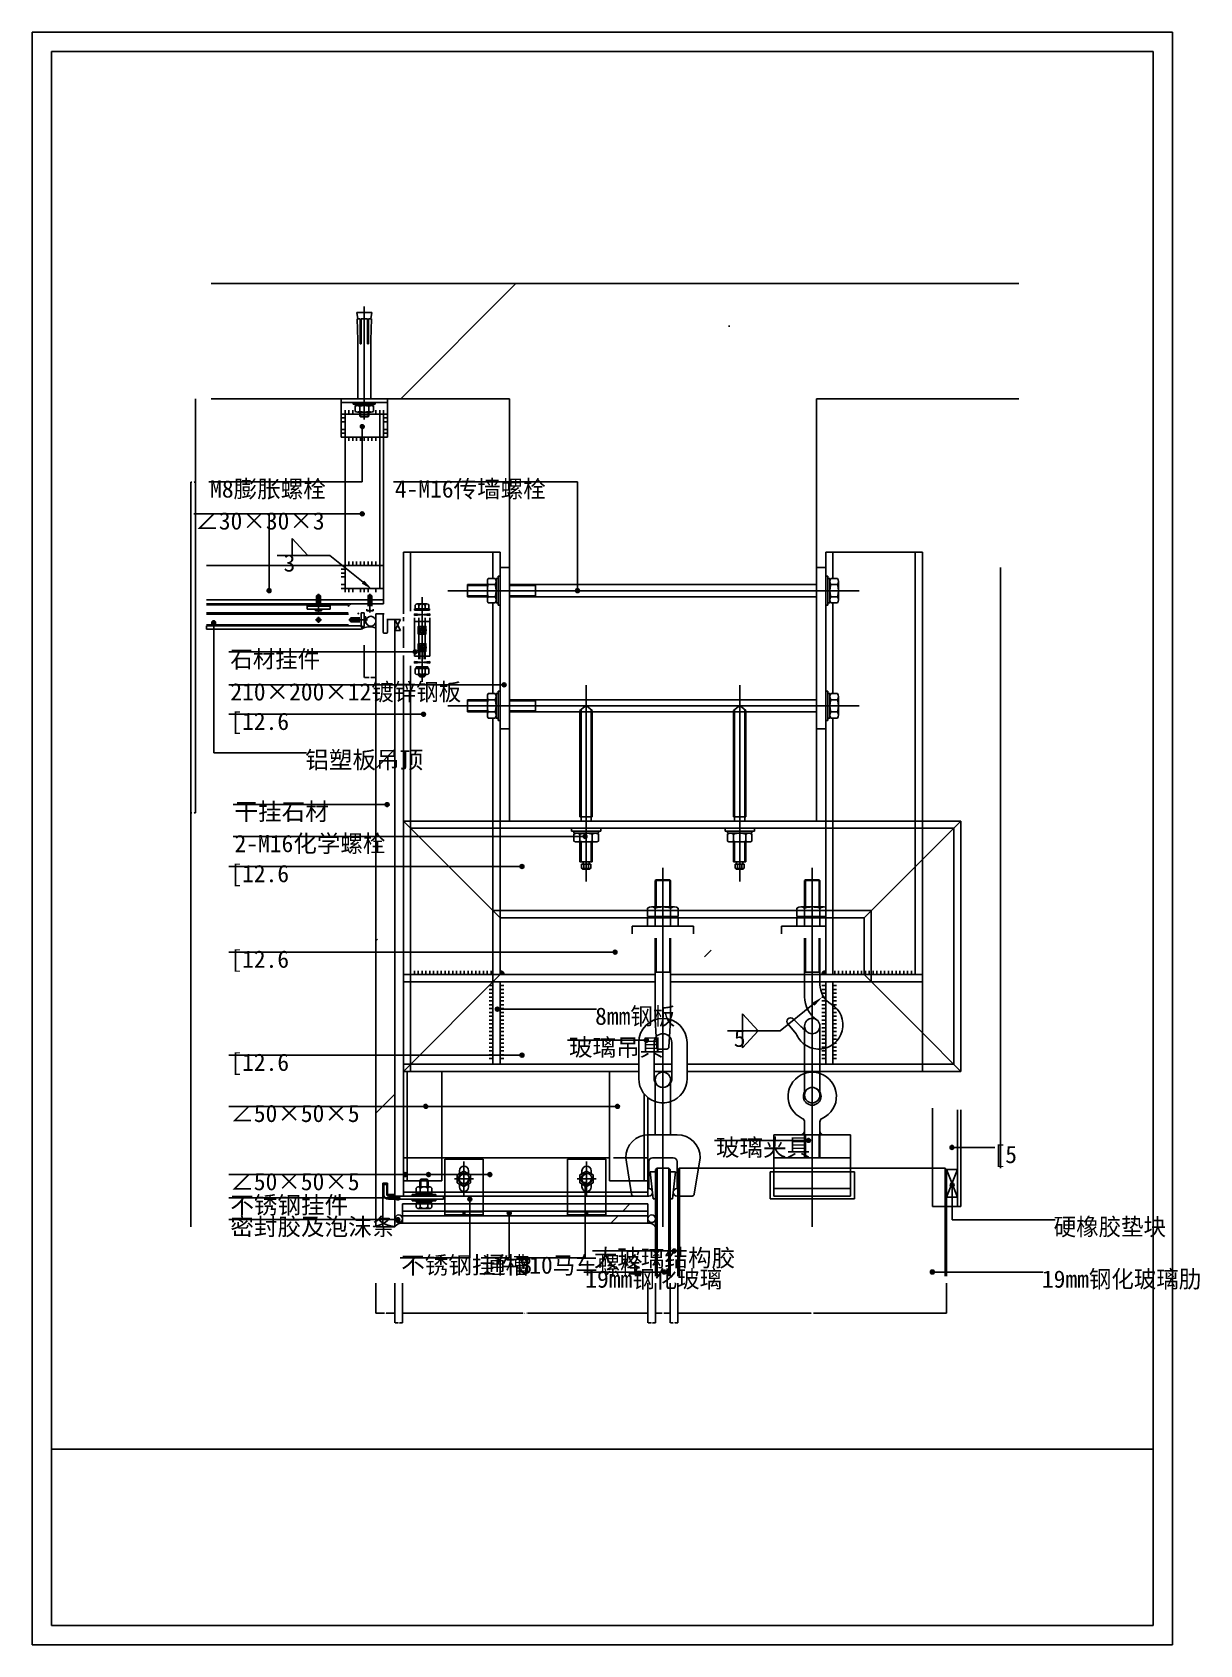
# Model space of a CAD drawing. Header units: metres. Extents: x 6342 to 7863, y -189 to 1911.
import ezdxf

# ---------------------------------------------------------------- set-up
doc = ezdxf.new("R2010")
doc.units = ezdxf.units.M
for name, color, linetype in [('ASHADE', 1, 'Continuous'), ('图层1', 8, 'Continuous'), ('图框', 5, 'Continuous'), ('外形', 3, 'Continuous'), ('文字标注1', 4, 'Continuous'), ('轴线', 6, 'Continuous')]:
    doc.layers.add(name, color=color, linetype=linetype)
doc.dimstyles.get("Standard").update_dxf_attribs({"dimtxt": 2.5, "dimasz": 2.5, "dimexe": 1.25, "dimexo": 0.625, "dimtad": 1, "dimcen": 2.5, "dimazin": 3, "dimtfac": 1, "dimtmove": 0, "dimatfit": 3})

msp = doc.modelspace()

# ---------------------------------------------------------------- texts
at = {"layer": 'ASHADE', "char_height": 22.5, "attachment_point": 1}
for s, insert in [('M8{\\fSystem|b0|i0|c134|p32;膨胀}螺栓', (6573.68, 1327.52)), ('4-M16{\\fSystem|b0|i0|c134|p32;传墙}螺栓', (6814.23, 1327.52)), ('∠30×30×3', (6554.39, 1285.89)), ('3', (6669.31, 1231.13)), ('石材挂件', (6599.98, 1106.08)), ('210×200×12镀锌钢板', (6599.98, 1063.28)), ('[12.6', (6599.98, 1024.92)), ('{\\fSystem|b0|i0|c134|p32;铝塑板吊顶}', (6697.64, 974.71)), ('{\\fSystem|b0|i0|c134|p32;干挂石材}', (6605.47, 907.29)), ('2-M16{\\fSystem|b0|i0|c134|p32;化学}螺栓', (6605.47, 865.72)), ('[12.6', (6599.98, 826.65)), ('[12.6', (6599.98, 715.16)), ('8mm钢板', (7075.07, 640.93)), ('5', (7255.73, 612.18)), ('{\\fSystem|b0|i0|c134|p32;玻璃吊具}', (7041.02, 600.35)), ('[12.6', (6599.98, 580.89)), ('∠50×50×5', (6599.98, 514.3)), ('{\\fSystem|b0|i0|c134|p32;玻璃夹具}', (7232.42, 470.02)), ('[5', (7593.85, 460.83)), ('∠50×50×5', (6599.98, 425.45)), ('{\\fSystem|b0|i0|c134|p32;不锈钢挂件}', (6599.98, 394.97)), ('{\\fSystem|b0|i0|c134|p32;密封胶及泡沫条}', (6599.98, 366.76)), ('硬橡胶垫块', (7672.3, 366.65)), ('{\\fSystem|b0|i0|c134|p32;不锈钢挂件3}', (6822.53, 316.73)), ('{\\fSystem|b0|i0|c134|p32;通槽}', (6927.82, 316.73)), ('M10马车螺栓', (6973.95, 316.73)), ('{\\fSystem|b0|i0|c134|p32;大玻璃结构胶}', (7073.3, 326.03)), ('19mm钢化玻璃', (7062.29, 298.58)), ('19mm钢化玻璃肋', (7656.96, 298.58))]:
    msp.add_mtext(s, dxfattribs=dict(at, insert=insert))

# ---------------------------------------------------------------- blocks, each defined once
blk = doc.blocks.new('_CLOSEDFILLED')
at = {"color": 0, "linetype": 'BYBLOCK'}
blk.add_solid([(-1, 0.2), (0, 0), (-1, -0.2)], dxfattribs=at)
blk = doc.blocks.new('*D1')
for p, q in [((7602.86, 1198.8), (7602.61, 1198.8)), ((7603.11, 1213.8), (7603.11, 1198.8)), ((7603.11, 1183.8), (7603.11, 1198.8)), ((7603.11, 1198.8), (7603.11, 1198.8)), ((7603.36, 1198.8), (7603.61, 1198.8))]:
    blk.add_line(p, q)
at = {"layer": 'Defpoints'}
for p in [(7603.11, 1213.8), (7603.11, 1198.8), (7603.11, 1183.8)]:
    blk.add_point(p, dxfattribs=at)
at = {"xscale": 0.25, "yscale": 0.25}
blk.add_blockref('_CLOSEDFILLED', (7603.11, 1198.8), dxfattribs=at)
at = {"xscale": 0.25, "yscale": 0.25, "rotation": 180}
blk.add_blockref('_CLOSEDFILLED', (7603.11, 1198.8), dxfattribs=at)
at = {"insert": (7603.11, 1199.925), "char_height": 1, "attachment_point": 5}
blk.add_mtext('0', dxfattribs=at)
blk = doc.blocks.new('*D2')
for p, q in [((7603.11, 1183.8), (7603.11, 1108.8)), ((7602.86, 1108.8), (7602.61, 1108.8)), ((7603.11, 1033.8), (7603.11, 1108.8)), ((7603.11, 1108.8), (7603.11, 1108.8)), ((7603.36, 1108.8), (7603.61, 1108.8))]:
    blk.add_line(p, q)
at = {"layer": 'Defpoints'}
for p in [(7603.11, 1183.8), (7603.11, 1108.8), (7603.11, 1033.8)]:
    blk.add_point(p, dxfattribs=at)
at = {"xscale": 0.25, "yscale": 0.25}
blk.add_blockref('_CLOSEDFILLED', (7603.11, 1108.8), dxfattribs=at)
at = {"xscale": 0.25, "yscale": 0.25, "rotation": 180}
blk.add_blockref('_CLOSEDFILLED', (7603.11, 1108.8), dxfattribs=at)
at = {"insert": (7603.11, 1109.925), "char_height": 1, "attachment_point": 5}
blk.add_mtext('0', dxfattribs=at)
blk = doc.blocks.new('*D3')
for p, q in [((7603.11, 1033.8), (7603.11, 1018.8)), ((7602.86, 1018.8), (7602.61, 1018.8)), ((7603.11, 1003.8), (7603.11, 1018.8)), ((7603.11, 1018.8), (7603.11, 1018.8)), ((7603.36, 1018.8), (7603.61, 1018.8))]:
    blk.add_line(p, q)
at = {"layer": 'Defpoints'}
for p in [(7603.11, 1033.8), (7603.11, 1018.8), (7603.11, 1003.8)]:
    blk.add_point(p, dxfattribs=at)
at = {"xscale": 0.25, "yscale": 0.25}
blk.add_blockref('_CLOSEDFILLED', (7603.11, 1018.8), dxfattribs=at)
at = {"xscale": 0.25, "yscale": 0.25, "rotation": 180}
blk.add_blockref('_CLOSEDFILLED', (7603.11, 1018.8), dxfattribs=at)
at = {"insert": (7603.11, 1019.925), "char_height": 1, "attachment_point": 5}
blk.add_mtext('0', dxfattribs=at)
blk = doc.blocks.new('*D4')
for p, q in [((7603.11, 1003.8), (7603.11, 943.8)), ((7602.86, 943.8), (7602.61, 943.8)), ((7603.11, 883.8), (7603.11, 943.8)), ((7603.11, 943.8), (7603.11, 943.8)), ((7603.36, 943.8), (7603.61, 943.8))]:
    blk.add_line(p, q)
at = {"layer": 'Defpoints'}
for p in [(7603.11, 1003.8), (7603.11, 943.8), (7603.11, 883.8)]:
    blk.add_point(p, dxfattribs=at)
at = {"xscale": 0.25, "yscale": 0.25}
blk.add_blockref('_CLOSEDFILLED', (7603.11, 943.8), dxfattribs=at)
at = {"xscale": 0.25, "yscale": 0.25, "rotation": 180}
blk.add_blockref('_CLOSEDFILLED', (7603.11, 943.8), dxfattribs=at)
at = {"insert": (7603.11, 944.925), "char_height": 1, "attachment_point": 5}
blk.add_mtext('0', dxfattribs=at)
blk = doc.blocks.new('*D5')
for p, q in [((7603.11, 883.8), (7603.11, 783.8)), ((7602.86, 783.8), (7602.61, 783.8)), ((7603.11, 683.8), (7603.11, 783.8)), ((7603.11, 783.8), (7603.11, 783.8)), ((7603.36, 783.8), (7603.61, 783.8))]:
    blk.add_line(p, q)
at = {"layer": 'Defpoints'}
for p in [(7603.11, 883.8), (7603.11, 783.8), (7603.11, 683.8)]:
    blk.add_point(p, dxfattribs=at)
at = {"xscale": 0.25, "yscale": 0.25}
blk.add_blockref('_CLOSEDFILLED', (7603.11, 783.8), dxfattribs=at)
at = {"xscale": 0.25, "yscale": 0.25, "rotation": 180}
blk.add_blockref('_CLOSEDFILLED', (7603.11, 783.8), dxfattribs=at)
at = {"insert": (7603.11, 784.925), "char_height": 1, "attachment_point": 5}
blk.add_mtext('0', dxfattribs=at)
blk = doc.blocks.new('*D6')
for p, q in [((7603.11, 557.8), (7603.11, 494.82)), ((7602.86, 494.82), (7602.61, 494.82)), ((7603.11, 431.83), (7603.11, 494.82)), ((7603.11, 494.82), (7603.11, 494.82)), ((7603.36, 494.82), (7603.61, 494.82))]:
    blk.add_line(p, q)
at = {"layer": 'Defpoints'}
for p in [(7603.11, 557.8), (7603.11, 494.82), (7603.11, 431.83)]:
    blk.add_point(p, dxfattribs=at)
at = {"xscale": 0.25, "yscale": 0.25}
blk.add_blockref('_CLOSEDFILLED', (7603.11, 494.82), dxfattribs=at)
at = {"xscale": 0.25, "yscale": 0.25, "rotation": 180}
blk.add_blockref('_CLOSEDFILLED', (7603.11, 494.82), dxfattribs=at)
at = {"insert": (7603.11, 495.945), "char_height": 1, "attachment_point": 5}
blk.add_mtext('0', dxfattribs=at)
blk = doc.blocks.new('*D7')
for p, q in [((7603.11, 683.8), (7603.11, 620.8)), ((7602.86, 620.8), (7602.61, 620.8)), ((7603.11, 557.8), (7603.11, 620.8)), ((7603.11, 620.8), (7603.11, 620.8)), ((7603.36, 620.8), (7603.61, 620.8))]:
    blk.add_line(p, q)
at = {"layer": 'Defpoints'}
for p in [(7603.11, 683.8), (7603.11, 620.8), (7603.11, 557.8)]:
    blk.add_point(p, dxfattribs=at)
at = {"xscale": 0.25, "yscale": 0.25}
blk.add_blockref('_CLOSEDFILLED', (7603.11, 620.8), dxfattribs=at)
at = {"xscale": 0.25, "yscale": 0.25, "rotation": 180}
blk.add_blockref('_CLOSEDFILLED', (7603.11, 620.8), dxfattribs=at)
at = {"insert": (7603.11, 621.925), "char_height": 1, "attachment_point": 5}
blk.add_mtext('0', dxfattribs=at)
blk = doc.blocks.new('*D8')
for p, q in [((7603.11, 1213.8), (7603.11, 822.82)), ((7602.86, 822.82), (7602.61, 822.82)), ((7603.11, 431.83), (7603.11, 822.82)), ((7603.11, 822.82), (7603.11, 822.82)), ((7603.36, 822.82), (7603.61, 822.82))]:
    blk.add_line(p, q)
at = {"layer": 'Defpoints'}
for p in [(7603.11, 1213.8), (7603.11, 822.82), (7603.11, 431.83)]:
    blk.add_point(p, dxfattribs=at)
at = {"xscale": 0.25, "yscale": 0.25}
blk.add_blockref('_CLOSEDFILLED', (7603.11, 822.82), dxfattribs=at)
at = {"xscale": 0.25, "yscale": 0.25, "rotation": 180}
blk.add_blockref('_CLOSEDFILLED', (7603.11, 822.82), dxfattribs=at)
at = {"insert": (7603.11, 823.945), "char_height": 1, "attachment_point": 5}
blk.add_mtext('0', dxfattribs=at)
blk = doc.blocks.new('*D9')
for p, q in [((6789.36, 281.96), (6789.36, 242.78)), ((6814.36, 281.96), (6814.36, 242.78)), ((6789.61, 242.78), (6800.86, 242.78)), ((6802.86, 242.78), (6814.11, 242.78))]:
    blk.add_line(p, q)
at = {"layer": 'Defpoints'}
for p in [(6789.36, 281.96), (6814.36, 281.96), (6789.36, 242.78)]:
    blk.add_point(p, dxfattribs=at)
at = {"xscale": 0.25, "yscale": 0.25, "rotation": 180}
blk.add_blockref('_CLOSEDFILLED', (6789.36, 242.78), dxfattribs=at)
at = {"xscale": 0.25, "yscale": 0.25}
blk.add_blockref('_CLOSEDFILLED', (6814.36, 242.78), dxfattribs=at)
at = {"insert": (6801.86, 242.78), "char_height": 1, "attachment_point": 5}
blk.add_mtext('25', dxfattribs=at)
blk = doc.blocks.new('*D10')
for p, q in [((6814.36, 281.96), (6814.36, 230.28)), ((6824.36, 281.96), (6824.36, 230.28)), ((6814.61, 230.28), (6818.36, 230.28)), ((6820.36, 230.28), (6824.11, 230.28))]:
    blk.add_line(p, q)
at = {"layer": 'Defpoints'}
for p in [(6814.36, 281.96), (6824.36, 281.96), (6814.36, 230.28)]:
    blk.add_point(p, dxfattribs=at)
at = {"xscale": 0.25, "yscale": 0.25, "rotation": 180}
blk.add_blockref('_CLOSEDFILLED', (6814.36, 230.28), dxfattribs=at)
at = {"xscale": 0.25, "yscale": 0.25}
blk.add_blockref('_CLOSEDFILLED', (6824.36, 230.28), dxfattribs=at)
at = {"insert": (6819.36, 230.28), "char_height": 1, "attachment_point": 5}
blk.add_mtext('10', dxfattribs=at)
blk = doc.blocks.new('*D11')
for p, q in [((6824.36, 281.96), (6824.36, 242.78)), ((7143.87, 281.96), (7143.87, 242.78)), ((6824.61, 242.78), (6981.115, 242.78)), ((6987.115, 242.78), (7143.62, 242.78))]:
    blk.add_line(p, q)
at = {"layer": 'Defpoints'}
for p in [(6824.36, 281.96), (7143.87, 281.96), (6824.36, 242.78)]:
    blk.add_point(p, dxfattribs=at)
at = {"xscale": 0.25, "yscale": 0.25, "rotation": 180}
blk.add_blockref('_CLOSEDFILLED', (6824.36, 242.78), dxfattribs=at)
at = {"xscale": 0.25, "yscale": 0.25}
blk.add_blockref('_CLOSEDFILLED', (7143.87, 242.78), dxfattribs=at)
at = {"insert": (6984.115, 242.78), "char_height": 1, "attachment_point": 5}
blk.add_mtext('319,51', dxfattribs=at)
blk = doc.blocks.new('*D12')
for p, q in [((7143.87, 281.96), (7143.87, 230.28)), ((7153.87, 281.96), (7153.87, 230.28)), ((7144.12, 230.28), (7147.87, 230.28)), ((7149.87, 230.28), (7153.62, 230.28))]:
    blk.add_line(p, q)
at = {"layer": 'Defpoints'}
for p in [(7143.87, 281.96), (7153.87, 281.96), (7143.87, 230.28)]:
    blk.add_point(p, dxfattribs=at)
at = {"xscale": 0.25, "yscale": 0.25, "rotation": 180}
blk.add_blockref('_CLOSEDFILLED', (7143.87, 230.28), dxfattribs=at)
at = {"xscale": 0.25, "yscale": 0.25}
blk.add_blockref('_CLOSEDFILLED', (7153.87, 230.28), dxfattribs=at)
at = {"insert": (7148.87, 230.28), "char_height": 1, "attachment_point": 5}
blk.add_mtext('10', dxfattribs=at)
blk = doc.blocks.new('*D13')
for p, q in [((7153.87, 281.96), (7153.87, 242.78)), ((7172.87, 281.96), (7172.87, 242.78)), ((7154.12, 242.78), (7162.37, 242.78)), ((7164.37, 242.78), (7172.62, 242.78))]:
    blk.add_line(p, q)
at = {"layer": 'Defpoints'}
for p in [(7153.87, 281.96), (7172.87, 281.96), (7153.87, 242.78)]:
    blk.add_point(p, dxfattribs=at)
at = {"xscale": 0.25, "yscale": 0.25, "rotation": 180}
blk.add_blockref('_CLOSEDFILLED', (7153.87, 242.78), dxfattribs=at)
at = {"xscale": 0.25, "yscale": 0.25}
blk.add_blockref('_CLOSEDFILLED', (7172.87, 242.78), dxfattribs=at)
at = {"insert": (7163.37, 242.78), "char_height": 1, "attachment_point": 5}
blk.add_mtext('19', dxfattribs=at)
blk = doc.blocks.new('*D14')
for p, q in [((7172.87, 281.96), (7172.87, 230.28)), ((7182.87, 281.96), (7182.87, 230.28)), ((7173.12, 230.28), (7176.87, 230.28)), ((7178.87, 230.28), (7182.62, 230.28))]:
    blk.add_line(p, q)
at = {"layer": 'Defpoints'}
for p in [(7172.87, 281.96), (7182.87, 281.96), (7172.87, 230.28)]:
    blk.add_point(p, dxfattribs=at)
at = {"xscale": 0.25, "yscale": 0.25, "rotation": 180}
blk.add_blockref('_CLOSEDFILLED', (7172.87, 230.28), dxfattribs=at)
at = {"xscale": 0.25, "yscale": 0.25}
blk.add_blockref('_CLOSEDFILLED', (7182.87, 230.28), dxfattribs=at)
at = {"insert": (7177.87, 230.28), "char_height": 1, "attachment_point": 5}
blk.add_mtext('10', dxfattribs=at)
blk = doc.blocks.new('*D15')
for p, q in [((7182.87, 281.96), (7182.87, 242.78)), ((7532.87, 281.96), (7532.87, 242.78)), ((7183.12, 242.78), (7356.37, 242.78)), ((7359.37, 242.78), (7532.62, 242.78))]:
    blk.add_line(p, q)
at = {"layer": 'Defpoints'}
for p in [(7182.87, 281.96), (7532.87, 281.96), (7182.87, 242.78)]:
    blk.add_point(p, dxfattribs=at)
at = {"xscale": 0.25, "yscale": 0.25, "rotation": 180}
blk.add_blockref('_CLOSEDFILLED', (7182.87, 242.78), dxfattribs=at)
at = {"xscale": 0.25, "yscale": 0.25}
blk.add_blockref('_CLOSEDFILLED', (7532.87, 242.78), dxfattribs=at)
at = {"insert": (7357.87, 242.78), "char_height": 1, "attachment_point": 5}
blk.add_mtext('350', dxfattribs=at)
blk = doc.blocks.new('*D16')
for p, q in [((6774.36, 1112.63), (6774.36, 1070.64)), ((6789.36, 1112.63), (6789.36, 1070.64)), ((6774.61, 1070.64), (6780.86, 1070.64)), ((6782.86, 1070.64), (6789.11, 1070.64))]:
    blk.add_line(p, q)
at = {"layer": 'Defpoints'}
for p in [(6774.36, 1112.63), (6789.36, 1112.63), (6774.36, 1070.64)]:
    blk.add_point(p, dxfattribs=at)
at = {"xscale": 0.25, "yscale": 0.25, "rotation": 180}
blk.add_blockref('_CLOSEDFILLED', (6774.36, 1070.64), dxfattribs=at)
at = {"xscale": 0.25, "yscale": 0.25}
blk.add_blockref('_CLOSEDFILLED', (6789.36, 1070.64), dxfattribs=at)
at = {"insert": (6781.86, 1070.64), "char_height": 1, "attachment_point": 5}
blk.add_mtext('15', dxfattribs=at)
blk = doc.blocks.new('*D17')
for p, q in [((6548.39, 1133.8), (6548.39, 744.55)), ((6548.14, 744.55), (6547.89, 744.55)), ((6548.39, 355.3), (6548.39, 744.55)), ((6548.39, 744.55), (6548.39, 744.55)), ((6548.64, 744.55), (6548.89, 744.55))]:
    blk.add_line(p, q)
at = {"layer": 'Defpoints'}
for p in [(6548.39, 1133.8), (6548.39, 744.55), (6548.39, 355.3)]:
    blk.add_point(p, dxfattribs=at)
at = {"xscale": 0.25, "yscale": 0.25}
blk.add_blockref('_CLOSEDFILLED', (6548.39, 744.55), dxfattribs=at)
at = {"xscale": 0.25, "yscale": 0.25, "rotation": 180}
blk.add_blockref('_CLOSEDFILLED', (6548.39, 744.55), dxfattribs=at)
at = {"insert": (6548.39, 745.675), "char_height": 1, "attachment_point": 5}
blk.add_mtext('0', dxfattribs=at)
blk = doc.blocks.new('*D18')
for p, q in [((6548.39, 1166.8), (6548.39, 1150.3)), ((6548.14, 1150.3), (6547.89, 1150.3)), ((6548.39, 1133.8), (6548.39, 1150.3)), ((6548.39, 1150.3), (6548.39, 1150.3)), ((6548.64, 1150.3), (6548.89, 1150.3))]:
    blk.add_line(p, q)
at = {"layer": 'Defpoints'}
for p in [(6548.39, 1166.8), (6548.39, 1150.3), (6548.39, 1133.8)]:
    blk.add_point(p, dxfattribs=at)
at = {"xscale": 0.25, "yscale": 0.25}
blk.add_blockref('_CLOSEDFILLED', (6548.39, 1150.3), dxfattribs=at)
at = {"xscale": 0.25, "yscale": 0.25, "rotation": 180}
blk.add_blockref('_CLOSEDFILLED', (6548.39, 1150.3), dxfattribs=at)
at = {"insert": (6548.39, 1151.425), "char_height": 1, "attachment_point": 5}
blk.add_mtext('0', dxfattribs=at)
blk = doc.blocks.new('*D19')
for p, q in [((6548.39, 1216.8), (6548.39, 1191.8)), ((6548.14, 1191.8), (6547.89, 1191.8)), ((6548.39, 1166.8), (6548.39, 1191.8)), ((6548.39, 1191.8), (6548.39, 1191.8)), ((6548.64, 1191.8), (6548.89, 1191.8))]:
    blk.add_line(p, q)
at = {"layer": 'Defpoints'}
for p in [(6548.39, 1216.8), (6548.39, 1191.8), (6548.39, 1166.8)]:
    blk.add_point(p, dxfattribs=at)
at = {"xscale": 0.25, "yscale": 0.25}
blk.add_blockref('_CLOSEDFILLED', (6548.39, 1191.8), dxfattribs=at)
at = {"xscale": 0.25, "yscale": 0.25, "rotation": 180}
blk.add_blockref('_CLOSEDFILLED', (6548.39, 1191.8), dxfattribs=at)
at = {"insert": (6548.39, 1192.925), "char_height": 1, "attachment_point": 5}
blk.add_mtext('0', dxfattribs=at)
blk = doc.blocks.new('*D20')
for p, q in [((6554.59, 1433.8), (6554.59, 1325.3)), ((6548.39, 1216.8), (6548.39, 1325.3)), ((6548.64, 1325.3), (6549.99, 1325.3)), ((6552.99, 1325.3), (6554.34, 1325.3))]:
    blk.add_line(p, q)
at = {"layer": 'Defpoints'}
for p in [(6554.59, 1433.8), (6548.39, 1325.3), (6548.39, 1216.8)]:
    blk.add_point(p, dxfattribs=at)
at = {"xscale": 0.25, "yscale": 0.25, "rotation": 180}
blk.add_blockref('_CLOSEDFILLED', (6548.39, 1325.3), dxfattribs=at)
at = {"xscale": 0.25, "yscale": 0.25}
blk.add_blockref('_CLOSEDFILLED', (6554.59, 1325.3), dxfattribs=at)
at = {"insert": (6551.49, 1325.3), "char_height": 1, "attachment_point": 5}
blk.add_mtext('6,2', dxfattribs=at)
blk = doc.blocks.new('*D21')
for p, q in [((6554.59, 1433.8), (6554.59, 894.55)), ((6549.99, 894.55), (6548.14, 894.55)), ((6548.39, 355.3), (6548.39, 894.55)), ((6554.84, 894.55), (6552.99, 894.55))]:
    blk.add_line(p, q)
at = {"layer": 'Defpoints'}
for p in [(6554.59, 1433.8), (6554.59, 894.55), (6548.39, 355.3)]:
    blk.add_point(p, dxfattribs=at)
at = {"xscale": 0.25, "yscale": 0.25}
blk.add_blockref('_CLOSEDFILLED', (6548.39, 894.55), dxfattribs=at)
at = {"xscale": 0.25, "yscale": 0.25, "rotation": 180}
blk.add_blockref('_CLOSEDFILLED', (6554.59, 894.55), dxfattribs=at)
at = {"insert": (6551.49, 894.55), "char_height": 1, "attachment_point": 5}
blk.add_mtext('6,2', dxfattribs=at)

# ---------------------------------------------------------------- dimensions: what is measured, and where the dimension line sits
for base, p1, p2, picture, middle in [((6554.59, 894.55), (6554.59, 1433.8), (6548.39, 355.3), '*D21', (6551.49, 894.55)), ((6548.39, 1325.3), (6548.39, 1216.8), (6554.59, 1433.8), '*D20', (6551.49, 1325.3)), ((6548.39, 1191.8), (6548.39, 1166.8), (6548.39, 1216.8), '*D19', (6548.39, 1192.925)), ((7603.11, 1198.8), (7603.11, 1213.8), (7603.11, 1183.8), '*D1', (7603.11, 1199.925)), ((7603.11, 822.82), (7603.11, 431.83), (7603.11, 1213.8), '*D8', (7603.11, 823.945)), ((7603.11, 1108.8), (7603.11, 1183.8), (7603.11, 1033.8), '*D2', (7603.11, 1109.925)), ((6548.39, 1150.3), (6548.39, 1133.8), (6548.39, 1166.8), '*D18', (6548.39, 1151.425)), ((6548.39, 744.55), (6548.39, 355.3), (6548.39, 1133.8), '*D17', (6548.39, 745.675)), ((6774.36, 1070.64), (6774.36, 1112.63), (6789.36, 1112.63), '*D16', (6781.86, 1070.64)), ((7603.11, 1018.8), (7603.11, 1033.8), (7603.11, 1003.8), '*D3', (7603.11, 1019.925)), ((7603.11, 943.8), (7603.11, 1003.8), (7603.11, 883.8), '*D4', (7603.11, 944.925)), ((7603.11, 783.8), (7603.11, 883.8), (7603.11, 683.8), '*D5', (7603.11, 784.925)), ((7603.11, 620.8), (7603.11, 683.8), (7603.11, 557.8), '*D7', (7603.11, 621.925)), ((7603.11, 494.82), (7603.11, 557.8), (7603.11, 431.83), '*D6', (7603.11, 495.945)), ((6789.36, 242.78), (6789.36, 281.96), (6814.36, 281.96), '*D9', (6801.86, 242.78)), ((6814.36, 230.28), (6814.36, 281.96), (6824.36, 281.96), '*D10', (6819.36, 230.28)), ((6824.36, 242.78), (6824.36, 281.96), (7143.87, 281.96), '*D11', (6984.115, 242.78)), ((7143.87, 230.28), (7143.87, 281.96), (7153.87, 281.96), '*D12', (7148.87, 230.28)), ((7153.87, 242.78), (7153.87, 281.96), (7172.87, 281.96), '*D13', (7163.37, 242.78)), ((7172.87, 230.28), (7172.87, 281.96), (7182.87, 281.96), '*D14', (7177.87, 230.28)), ((7182.87, 242.78), (7182.87, 281.96), (7532.87, 281.96), '*D15', (7357.87, 242.78))]:
    dim = msp.add_linear_dim(base=base, p1=p1, p2=p2, dimstyle='Standard')
    dim.commit()
    dim.dimension.update_dxf_attribs({"geometry": picture, "text_midpoint": middle})

# ---------------------------------------------------------------- hatches: boundary and pattern name
at = {"layer": 'ASHADE'}
h = msp.add_hatch(dxfattribs=at)
h.set_pattern_fill('SOLID')
h.paths.add_polyline_path([(6769.33, 1397.47, 1), (6774.33, 1397.47, 1)])
h = msp.add_hatch(dxfattribs=at)
h.set_pattern_fill('SOLID')
h.paths.add_polyline_path([(6769.35, 1283.79, 1), (6774.35, 1283.79, 1)])
h = msp.add_hatch(dxfattribs=at)
h.set_pattern_fill('SOLID')
h.paths.add_polyline_path([(6647.95, 1183.8, 1), (6652.95, 1183.8, 1)])
h = msp.add_hatch(dxfattribs=at)
h.set_pattern_fill('SOLID')
h.paths.add_polyline_path([(7049.58, 1183.8, 1), (7054.58, 1183.8, 1)])
h = msp.add_hatch(dxfattribs=at)
h.set_pattern_fill('SOLID')
h.paths.add_polyline_path([(6780.7, 1157.95, 1), (6782.7, 1157.95, 1)])
h = msp.add_hatch(dxfattribs=at)
h.set_pattern_fill('SOLID')
h.paths.add_polyline_path([(6580.79, 1142.08, -1), (6575.79, 1142.08, -1)])
h = msp.add_hatch(dxfattribs=at)
h.set_pattern_fill('SOLID')
h.paths.add_polyline_path([(6838.17, 1103.99, 1), (6843.17, 1103.99, 1)])
h = msp.add_hatch(dxfattribs=at)
h.set_pattern_fill('SOLID')
h.paths.add_polyline_path([(6954.04, 1061.19, 1), (6959.04, 1061.19, 1)])
h = msp.add_hatch(dxfattribs=at)
h.set_pattern_fill('SOLID')
h.paths.add_polyline_path([(6849.05, 1022.82, 1), (6854.05, 1022.82, 1)])
h = msp.add_hatch(dxfattribs=at)
h.set_pattern_fill('SOLID')
h.paths.add_polyline_path([(6801.64, 905.2, 1), (6806.64, 905.2, 1)])
h = msp.add_hatch(dxfattribs=at)
h.set_pattern_fill('SOLID')
h.paths.add_polyline_path([(7059.49, 863.63, 1), (7064.49, 863.63, 1)])
h = msp.add_hatch(dxfattribs=at)
h.set_pattern_fill('SOLID')
h.paths.add_polyline_path([(6977.35, 824.55, 1), (6982.35, 824.55, 1)])
h = msp.add_hatch(dxfattribs=at)
h.set_pattern_fill('SOLID')
h.paths.add_polyline_path([(7098.53, 713.07, 1), (7103.53, 713.07, 1)])
h = msp.add_hatch(dxfattribs=at)
h.set_pattern_fill('SOLID')
h.paths.add_polyline_path([(6950.24, 638.83, -1), (6945.24, 638.83, -1)])
h = msp.add_hatch(dxfattribs=at)
h.set_pattern_fill('SOLID')
h.paths.add_polyline_path([(7139.28, 598.26, 1), (7144.28, 598.26, 1)])
h = msp.add_hatch(dxfattribs=at)
h.set_pattern_fill('SOLID')
h.paths.add_polyline_path([(6977.35, 578.8, 1), (6982.35, 578.8, 1)])
h = msp.add_hatch(dxfattribs=at)
h.set_pattern_fill('SOLID')
h.paths.add_polyline_path([(6851.98, 512.2, 1), (6856.98, 512.2, 1)])
h = msp.add_hatch(dxfattribs=at)
h.set_pattern_fill('SOLID')
h.paths.add_polyline_path([(7101.73, 512.2, 1), (7106.73, 512.2, 1)])
h = msp.add_hatch(dxfattribs=at)
h.set_pattern_fill('SOLID')
h.paths.add_polyline_path([(7350.38, 467.93, 1), (7355.38, 467.93, 1)])
h = msp.add_hatch(dxfattribs=at)
h.set_pattern_fill('SOLID')
h.paths.add_polyline_path([(7542.32, 458.73, -1), (7537.32, 458.73, -1)])
h = msp.add_hatch(dxfattribs=at)
h.set_pattern_fill('SOLID')
h.paths.add_polyline_path([(6825.09, 423.36, 1), (6830.09, 423.36, 1)])
h = msp.add_hatch(dxfattribs=at)
h.set_pattern_fill('SOLID')
h.paths.add_polyline_path([(6855.58, 423.36, 1), (6860.58, 423.36, 1)])
h = msp.add_hatch(dxfattribs=at)
h.set_pattern_fill('SOLID')
h.paths.add_polyline_path([(6935.42, 423.36, 1), (6940.42, 423.36, 1)])
h = msp.add_hatch(dxfattribs=at)
h.set_pattern_fill('SOLID')
h.paths.add_polyline_path([(7059.63, 410.7, 1), (7064.63, 410.7, 1)])
h = msp.add_hatch(dxfattribs=at)
h.set_pattern_fill('SOLID')
h.paths.add_polyline_path([(7542.64, 409.87, -1), (7537.64, 409.87, -1)])
h = msp.add_hatch(dxfattribs=at)
h.set_pattern_fill('SOLID')
h.paths.add_polyline_path([(6815.58, 392.87, 1), (6820.58, 392.87, 1)])
h = msp.add_hatch(dxfattribs=at)
h.set_pattern_fill('SOLID')
h.paths.add_polyline_path([(6909.37, 391.21, 1), (6914.37, 391.21, 1)])
h = msp.add_hatch(dxfattribs=at)
h.set_pattern_fill('SOLID')
h.paths.add_polyline_path([(6815.58, 364.67, 1), (6820.58, 364.67, 1)])
h = msp.add_hatch(dxfattribs=at)
h.set_pattern_fill('SOLID')
h.paths.add_polyline_path([(6960.74, 373.19, 1), (6965.74, 373.19, 1)])
h = msp.add_hatch(dxfattribs=at)
h.set_pattern_fill('SOLID')
h.paths.add_polyline_path([(7175.36, 323.93, 1), (7180.36, 323.93, 1)])
h = msp.add_hatch(dxfattribs=at)
h.set_pattern_fill('SOLID')
h.paths.add_polyline_path([(7162.5, 296.48, 1), (7167.5, 296.48, 1)])
h = msp.add_hatch(dxfattribs=at)
h.set_pattern_fill('SOLID')
h.paths.add_polyline_path([(7516.78, 296.48, -1), (7511.78, 296.48, -1)])
at = {"layer": '图层1'}
h = msp.add_hatch(dxfattribs=at)
h.set_pattern_fill('ANSI31', scale=300)
h.paths.add_polyline_path([(7626.72, 1583.8), (6575.1, 1583.8), (6575.1, 1433.8), (6765.91, 1433.8), (6765.91, 1510.15), (6765.09, 1538.03), (6766.18, 1538.03), (6764.78, 1545.98), (6784.2, 1545.98), (6782.8, 1538.03), (6783.89, 1538.03), (6783.07, 1510.15), (6783.07, 1433.8), (6963.37, 1433.8), (6963.37, 1191.8), (7363.37, 1191.8), (7363.37, 1433.8), (7626.72, 1433.8)])
h.paths.add_polyline_path([(7363.37, 1175.8), (6963.37, 1175.8), (6963.37, 1041.8), (7363.37, 1041.8)])
h.paths.add_polyline_path([(7055.37, 1025.8), (6963.37, 1025.8), (6963.37, 883.8), (7056.7, 883.8), (7056.7, 889.13), (7055.37, 889.13)])
h.paths.add_polyline_path([(7255.37, 1025.8), (7071.37, 1025.8), (7071.37, 889.13), (7070.03, 889.13), (7070.03, 883.8), (7256.7, 883.8), (7256.7, 889.13), (7255.37, 889.13)])
h.paths.add_polyline_path([(7363.37, 1025.8), (7271.37, 1025.8), (7271.37, 889.13), (7270.03, 889.13), (7270.03, 883.8), (7363.37, 883.8)])
h = msp.add_hatch(dxfattribs=at)
h.set_pattern_fill('AR-CONC', scale=20)
h.paths.add_polyline_path([(7626.72, 1583.8), (6575.1, 1583.8), (6575.1, 1433.8), (6765.91, 1433.8), (6765.91, 1510.15), (6765.09, 1538.03), (6766.18, 1538.03), (6764.78, 1545.98), (6784.2, 1545.98), (6782.8, 1538.03), (6783.89, 1538.03), (6783.07, 1510.15), (6783.07, 1433.8), (6963.37, 1433.8), (6963.37, 1191.8), (7363.37, 1191.8), (7363.37, 1433.8), (7626.72, 1433.8)])
h.paths.add_polyline_path([(7363.37, 1175.8), (6963.37, 1175.8), (6963.37, 1041.8), (7363.37, 1041.8)])
h.paths.add_polyline_path([(7255.37, 1025.8), (7071.37, 1025.8), (7071.37, 889.13), (7070.03, 889.13), (7070.03, 883.8), (7256.7, 883.8), (7256.7, 889.13), (7255.37, 889.13)])
h.paths.add_polyline_path([(7055.37, 1025.8), (6963.37, 1025.8), (6963.37, 883.8), (7056.7, 883.8), (7056.7, 889.13), (7055.37, 889.13)])
h.paths.add_polyline_path([(7363.37, 1025.8), (7271.37, 1025.8), (7271.37, 889.13), (7270.03, 889.13), (7270.03, 883.8), (7363.37, 883.8)])
h = msp.add_hatch(dxfattribs=at)
h.set_pattern_fill('ANSI31', scale=5)
h.paths.add_polyline_path([(6753.36, 1166.3, -0.41), (6753.86, 1166.8), (6767.86, 1166.8, -0.41), (6768.36, 1166.3), (6768.36, 1165.7, -0.41), (6767.86, 1165.2), (6755.46, 1165.2, 0.41), (6754.96, 1164.7), (6754.96, 1155.3, 0.41), (6755.46, 1154.8), (6769.86, 1154.8, -0.41), (6770.36, 1154.3), (6770.36, 1145.8), (6768.76, 1145.8), (6768.76, 1152.7, 0.41), (6768.26, 1153.2), (6753.86, 1153.2, -0.41), (6753.36, 1153.7)])
h.paths.add_polyline_path([(6768.62, 1142.32, 0.2), (6768.76, 1142.67), (6768.76, 1145.8), (6770.36, 1145.8), (6770.36, 1141.8), (6766.36, 1137.8), (6753.86, 1137.8, -0.41), (6753.36, 1138.3), (6753.36, 1138.9, -0.41), (6753.86, 1139.4), (6765.49, 1139.4, 0.2), (6765.85, 1139.55)])
h = msp.add_hatch(dxfattribs=at)
h.set_pattern_fill('AR-SAND', scale=0.5)
h.paths.add_polyline_path([(6770.01, 1137.8), (6770.36, 1138.16), (6772.56, 1137.06, -1.39), (6771.1, 1135.61)])
h = msp.add_hatch(dxfattribs=at)
h.set_pattern_fill('AR-SAND')
h.paths.add_polyline_path([(6789.36, 1144.03), (6789.36, 1134.97, 0.21), (6773.19, 1134.97, 0.2), (6774.36, 1137.8), (6774.36, 1141.8), (6776.59, 1141.8), (6776.59, 1144.03, 1)])
h = msp.add_hatch(dxfattribs=at)
h.set_pattern_fill('ANSI37', scale=30)
h.paths.add_polyline_path([(6776.59, 1144.03, 1), (6789.36, 1144.03, 1)])
h = msp.add_hatch(dxfattribs=at)
h.set_pattern_fill('ANSI33', scale=50)
h.paths.add_polyline_path([(6814.36, 1146.47), (6804.86, 1146.47), (6804.86, 1129.97, -0.41), (6803.36, 1128.47), (6800.36, 1128.47, -0.41), (6798.86, 1129.97), (6798.86, 1153.47), (6789.36, 1153.47), (6789.36, 1103.99), (6814.36, 1103.99)])
h.paths.add_polyline_path([(6789.36, 1061.19), (6814.36, 1061.19), (6814.36, 1103.99), (6789.36, 1103.99)])
h.paths.add_polyline_path([(6814.36, 1061.19), (6789.36, 1061.19), (6789.36, 1022.82), (6814.36, 1022.82)])
h.paths.add_polyline_path([(6814.36, 1022.82), (6789.36, 1022.82), (6789.36, 905.2), (6801.64, 905.2, -1), (6806.64, 905.2, -1), (6801.64, 905.2), (6789.36, 905.2), (6789.36, 863.63), (6814.36, 863.63)])
h.paths.add_polyline_path([(6814.36, 863.63), (6789.36, 863.63), (6789.36, 824.55), (6814.36, 824.55)])
h.paths.add_polyline_path([(6814.36, 824.55), (6789.36, 824.55), (6789.36, 713.07), (6814.36, 713.07)])
h.paths.add_polyline_path([(6789.36, 578.8), (6814.36, 578.8), (6814.36, 713.07), (6789.36, 713.07)])
h.paths.add_polyline_path([(6789.36, 512.2), (6814.36, 512.2), (6814.36, 578.8), (6789.36, 578.8)])
h.paths.add_polyline_path([(6814.36, 512.2), (6789.36, 512.2), (6789.36, 423.36), (6814.36, 423.36)])
h.paths.add_polyline_path([(6789.36, 423.36), (6789.36, 364.67), (6798.79, 364.67), (6798.79, 412.3), (6804.79, 412.3), (6804.79, 397.3), (6814.36, 397.3), (6814.36, 423.36)])
h = msp.add_hatch(dxfattribs=at)
h.set_pattern_fill('AR-SAND')
h.paths.add_polyline_path([(6799.75, 1152.97, -0.41), (6800.25, 1153.47), (6798.86, 1153.47), (6798.86, 1129.97, 0.41), (6800.36, 1128.47), (6803.36, 1128.47, 0.41), (6804.86, 1129.97), (6804.86, 1146.47), (6803.75, 1146.47), (6803.75, 1134.8, -0.6), (6802.5, 1132.47), (6801, 1132.47, -0.6), (6799.75, 1134.8)])
h = msp.add_hatch(dxfattribs=at)
h.set_pattern_fill('ANSI31', scale=50)
h.paths.add_polyline_path([(6859.66, 1148.47, -0.41), (6861.66, 1146.47), (6861.66, 1141.47), (6864.66, 1141.47), (6864.66, 1146.47, 0.41), (6859.66, 1151.47), (6849.66, 1151.47), (6849.66, 1148.47)])
h.paths.add_polyline_path([(6839.66, 1151.47, 0.41), (6834.66, 1146.47), (6834.66, 1096.47, 0.41), (6839.66, 1091.47), (6849.66, 1091.47), (6849.66, 1094.47), (6839.66, 1094.47, -0.41), (6837.66, 1096.47), (6837.66, 1146.47, -0.41), (6839.66, 1148.47), (6849.66, 1148.47), (6849.66, 1151.47)])
h.paths.add_polyline_path([(6859.66, 1091.47, 0.41), (6864.66, 1096.47), (6864.66, 1101.47), (6861.66, 1101.47), (6861.66, 1096.47, -0.41), (6859.66, 1094.47), (6849.66, 1094.47), (6849.66, 1091.47)])
h = msp.add_hatch(dxfattribs=at)
h.set_pattern_fill('ANSI31', scale=50)
h.paths.add_polyline_path([(7163.37, 736.8), (7100.37, 736.8), (7100.37, 683.8), (7102.92, 683.8, 0.39), (7107.4, 687.85), (7110.93, 723.2, -0.39), (7119.88, 731.3), (7163.37, 731.3)])
h.paths.add_polyline_path([(7226.37, 736.8), (7163.37, 736.8), (7163.37, 731.3), (7206.85, 731.3, -0.39), (7215.8, 723.2), (7219.33, 687.85, 0.39), (7223.81, 683.8), (7226.37, 683.8)])
h = msp.add_hatch(dxfattribs=at)
h.set_pattern_fill('SOLID')
h.paths.add_polyline_path([(6951.37, 688.8), (6951.37, 683.8), (6956.37, 683.8, 0.41)])
h = msp.add_hatch(dxfattribs=at)
h.set_pattern_fill('SOLID')
h.paths.add_polyline_path([(7375.37, 688.8), (7375.37, 683.8), (7370.37, 683.8, -0.41)])
h = msp.add_hatch(dxfattribs=at)
h.set_pattern_fill('AR-RROOF', scale=50)
h.paths.add_polyline_path([(7530.87, 431.83), (7407.87, 431.83), (7407.87, 426.83), (7412.87, 426.83), (7412.87, 391.83), (7302.87, 391.83), (7302.87, 426.83), (7307.87, 426.83), (7307.87, 431.83), (7209.71, 431.83), (7204.27, 397.83, -0.37), (7201.31, 395.3), (7184.87, 395.3), (7184.87, 291.19), (7530.87, 291.19)])
h = msp.add_hatch(dxfattribs=at)
h.set_pattern_fill('AR-SAND')
h.paths.add_polyline_path([(7182.87, 395.3), (7181.87, 395.3, -0.45), (7176.9, 400.87), (7175.87, 391.83), (7172.87, 391.83), (7172.87, 291.19), (7182.87, 291.19)])
h = msp.add_hatch(dxfattribs=at)
h.set_pattern_fill('ANSI33', scale=50)
h.paths.add_polyline_path([(6824.36, 385.3), (6824.36, 375.8), (6879.24, 375.8), (6879.24, 385.3)])
h.paths.add_polyline_path([(6824.36, 369.8), (6824.36, 360.3), (7143.87, 360.3), (7143.87, 369.8)])
h.paths.add_polyline_path([(7038.99, 375.8), (7038.99, 385.3), (6929.24, 385.3), (6929.24, 375.8)])
h.paths.add_polyline_path([(7088.99, 385.3), (7088.99, 375.8), (7143.87, 375.8), (7143.87, 385.3)])
h = msp.add_hatch(dxfattribs=at)
h.set_pattern_fill('ANSI33', scale=50)
h.paths.add_polyline_path([(6798.79, 364.67), (6789.36, 364.67), (6789.36, 355.3), (6798.79, 355.3)])
h = msp.add_hatch(dxfattribs=at)
h.set_pattern_fill('ANSI37', scale=30)
h.paths.add_polyline_path([(6824.36, 365.8, 1), (6814.36, 365.8, 1)])
h = msp.add_hatch(dxfattribs=at)
h.set_pattern_fill('AR-SAND', scale=0.5)
h.paths.add_polyline_path([(6814.36, 365.8), (6814.36, 355.3, -0.27), (6824.36, 360.3), (6824.36, 365.8, -1)])
h = msp.add_hatch(dxfattribs=at)
h.set_pattern_fill('AR-SAND', scale=2)
h.paths.add_polyline_path([(6928.61, 375.65), (6928.61, 370.65), (6904.61, 370.65), (6904.61, 374.65, 1), (6902.61, 374.65), (6902.61, 370.65), (6878.61, 370.65), (6878.61, 375.65), (6823.74, 375.65), (6823.74, 369.65), (7143.24, 369.65), (7143.24, 375.65), (7088.36, 375.65), (7088.36, 370.65), (7064.36, 370.65), (7064.36, 374.65, 1), (7062.36, 374.65), (7062.36, 370.65), (7038.36, 370.65), (7038.36, 375.65)])
h = msp.add_hatch(dxfattribs=at)
h.set_pattern_fill('ANSI37', scale=30)
h.paths.add_polyline_path([(7153.87, 365.8, 1), (7143.87, 365.8, 1)])
h = msp.add_hatch(dxfattribs=at)
h.set_pattern_fill('AR-SAND', scale=0.5)
h.paths.add_polyline_path([(7153.87, 365.8), (7153.87, 355.3, 0.27), (7143.87, 360.3), (7143.87, 365.8, 1)])

# ---------------------------------------------------------------- linework, layer by layer
for p, q in [((6784.2, 1545.98), (6764.78, 1545.98)), ((6766.18, 1538.03), (6764.78, 1545.98)), ((6765.91, 1510.15), (6765.09, 1538.03)), ((6765.09, 1538.03), (6769.16, 1538.03)), ((6769.16, 1505.07), (6769.16, 1538.03)), ((6770.2, 1505.07), (6770.2, 1538.03)), ((6770.2, 1538.03), (6778.78, 1538.03)), ((6778.78, 1505.07), (6778.78, 1538.03)), ((6779.82, 1505.07), (6779.82, 1538.03)), ((6779.82, 1538.03), (6783.89, 1538.03)), ((6782.8, 1538.03), (6784.2, 1545.98)), ((6783.07, 1510.15), (6783.89, 1538.03)), ((6765.91, 1433.8), (6765.91, 1510.15)), ((6770.2, 1505.07), (6769.16, 1505.07)), ((6779.82, 1505.07), (6778.78, 1505.07)), ((6783.07, 1433.8), (6783.07, 1510.15)), ((6760.18, 1426.8), (6760.18, 1428.8)), ((6788.8, 1426.8), (6788.8, 1428.8)), ((6788.8, 1426.8), (6760.18, 1426.8)), ((6762.5, 1424.8), (6762.5, 1426.8)), ((6786.48, 1424.8), (6762.5, 1424.8)), ((6762.5, 1417.26), (6762.5, 1423.94)), ((6783.48, 1416.4), (6765.5, 1416.4)), ((6768.49, 1411.25), (6768.49, 1416.4)), ((6780.49, 1411.25), (6768.49, 1411.25)), ((6769.49, 1410.25), (6768.49, 1411.25)), ((6768.5, 1417.26), (6768.5, 1423.94)), ((6769.49, 1411.25), (6769.49, 1416.4)), ((6779.49, 1410.25), (6769.49, 1410.25)), ((6779.49, 1411.25), (6779.49, 1416.4)), ((6779.49, 1410.25), (6780.49, 1411.25)), ((6780.48, 1417.26), (6780.48, 1423.94)), ((6780.49, 1411.25), (6780.49, 1416.4)), ((6786.48, 1424.8), (6786.48, 1426.8)), ((6786.48, 1417.26), (6786.48, 1423.94)), ((6834.66, 1233.8), (6834.66, 1156.97)), ((6942.07, 1233.8), (6942.07, 1199.78)), ((7384.66, 1233.8), (7384.66, 1199.78)), ((7492.07, 1233.8), (7492.07, 683.8)), ((6935.98, 1199.78), (6944.88, 1199.78)), ((6946.03, 1167.81), (6946.03, 1199.78)), ((6946.03, 1199.78), (6948.7, 1199.78)), ((6948.7, 1164.72), (6948.7, 1202.88)), ((6948.7, 1202.88), (6951.37, 1202.88)), ((7378.03, 1202.88), (7375.37, 1202.88)), ((7378.03, 1164.72), (7378.03, 1202.88)), ((7380.7, 1199.78), (7378.03, 1199.78)), ((7380.7, 1167.81), (7380.7, 1199.78)), ((7390.75, 1199.78), (7381.85, 1199.78)), ((6908.7, 1191.8), (6934.83, 1191.8)), ((6908.7, 1191.8), (6908.7, 1175.8)), ((6908.7, 1190.47), (6934.83, 1190.47)), ((6908.7, 1177.13), (6934.83, 1177.13)), ((6934.83, 1171.81), (6934.83, 1195.79)), ((6935.98, 1191.79), (6944.88, 1191.79)), ((6963.37, 1191.8), (7363.37, 1191.8)), ((6963.37, 1190.47), (6997.42, 1190.47)), ((6963.37, 1177.13), (6997.42, 1177.13)), ((6997.42, 1191.8), (6997.42, 1175.8)), ((7390.75, 1191.79), (7381.85, 1191.79)), ((7391.9, 1171.81), (7391.9, 1195.79)), ((6777.86, 1157.48), (6777.86, 1159.7)), ((6781.11, 1157.48), (6777.86, 1157.48)), ((6779.36, 1163.7), (6779.36, 1166.8)), ((6780.11, 1166.8), (6780.11, 1163.7)), ((6781.11, 1158.73), (6781.11, 1157.48)), ((6782.61, 1158.73), (6781.11, 1158.73)), ((6782.61, 1157.48), (6782.61, 1158.73)), ((6785.86, 1157.48), (6782.61, 1157.48)), ((6783.61, 1166.8), (6783.61, 1163.7)), ((6784.36, 1166.8), (6784.36, 1163.7)), ((6785.86, 1159.7), (6785.86, 1157.48)), ((6840.06, 1158.47), (6840.06, 1160.07)), ((6840.06, 1158.47), (6859.26, 1158.47)), ((6840.86, 1160.07), (6840.86, 1164.87)), ((6856.06, 1166.47), (6843.26, 1166.47)), ((6858.46, 1160.07), (6858.46, 1164.87)), ((6908.7, 1175.8), (6934.83, 1175.8)), ((6935.98, 1175.81), (6944.88, 1175.81)), ((6935.98, 1167.81), (6944.88, 1167.81)), ((6942.07, 1167.81), (6942.07, 1049.78)), ((6946.03, 1167.81), (6948.7, 1167.81)), ((6948.7, 1164.72), (6951.37, 1164.72)), ((6963.37, 1175.8), (7363.37, 1175.8)), ((7378.03, 1164.72), (7375.37, 1164.72)), ((7380.7, 1167.81), (7378.03, 1167.81)), ((7390.75, 1175.81), (7381.85, 1175.81)), ((7390.75, 1167.81), (7381.85, 1167.81)), ((7384.66, 1167.81), (7384.66, 1049.78)), ((6753.86, 1153.2), (6568.91, 1153.2)), ((6753.86, 1139.4), (6568.91, 1139.4)), ((6568.91, 1137.8), (6770.01, 1137.8)), ((6756.06, 1147.55), (6756.96, 1148.3)), ((6756.06, 1144.05), (6756.06, 1147.55)), ((6756.96, 1143.3), (6756.06, 1144.05)), ((6756.8, 1148.17), (6756.8, 1143.43)), ((6756.8, 1147.55), (6768.76, 1147.55)), ((6756.8, 1144.05), (6768.76, 1144.05)), ((6756.96, 1148.3), (6768.76, 1148.3)), ((6768.76, 1143.3), (6756.96, 1143.3)), ((6770.01, 1137.8), (6771.1, 1135.61)), ((6770.36, 1138.16), (6770.36, 1154.8)), ((6770.36, 1154.8), (6774.36, 1154.8)), ((6770.36, 1138.16), (6772.56, 1137.06)), ((6774.36, 1149.8), (6776.59, 1149.8)), ((6776.59, 1141.8), (6774.36, 1141.8)), ((6776.59, 1146.55), (6775.34, 1146.55)), ((6775.34, 1146.55), (6775.34, 1145.05)), ((6775.34, 1145.05), (6776.59, 1145.05)), ((6776.59, 1149.8), (6776.59, 1146.55)), ((6776.59, 1145.05), (6776.59, 1141.8)), ((6814.36, 1131.97), (6821.75, 1146.47)), ((6814.36, 1146.47), (6821.75, 1131.97)), ((6821.75, 1146.47), (6814.36, 1146.47)), ((6859.66, 1153.47), (6839.66, 1151.47)), ((6839.66, 1153.47), (6859.66, 1151.47)), ((6839.66, 1151.47), (6839.66, 1153.47)), ((6839.66, 1148.47), (6839.66, 1098.47)), ((6839.66, 1143.47), (6845.64, 1143.47)), ((6845.64, 1094.47), (6845.64, 1148.47)), ((6853.64, 1094.47), (6853.64, 1148.47)), ((6853.64, 1143.47), (6859.66, 1143.47)), ((6859.66, 1151.47), (6859.66, 1153.47)), ((6859.66, 1148.47), (6859.66, 1098.47)), ((6814.36, 1131.97), (6821.75, 1131.97)), ((6839.66, 1098.47), (6845.64, 1098.47)), ((6845.64, 1106.73), (6853.64, 1106.73)), ((6846.84, 1094.47), (6846.84, 1106.73)), ((6852.44, 1094.47), (6852.44, 1106.73)), ((6853.64, 1098.47), (6859.66, 1098.47)), ((6834.66, 1085.97), (6834.66, 683.8)), ((6839.66, 1089.47), (6859.66, 1091.47)), ((6859.66, 1089.47), (6839.66, 1091.47)), ((6839.66, 1091.47), (6839.66, 1089.47)), ((6858.44, 1082.47), (6840.84, 1082.47)), ((6840.84, 1082.47), (6840.84, 1076.07)), ((6857.36, 1084.47), (6841.92, 1084.47)), ((6841.92, 1084.47), (6841.92, 1082.47)), ((6857.36, 1082.47), (6841.92, 1082.47)), ((6856.04, 1074.47), (6843.24, 1074.47)), ((6845.64, 1082.47), (6845.64, 1076.07)), ((6845.64, 1072.87), (6845.64, 1074.47)), ((6853.64, 1072.87), (6845.64, 1072.87)), ((6845.64, 1072.87), (6846.84, 1071.67)), ((6846.84, 1072.87), (6846.84, 1074.47)), ((6852.44, 1071.67), (6846.84, 1071.67)), ((6849.66, 1084.47), (6848.24, 1082.47)), ((6851.07, 1084.47), (6849.65, 1082.47)), ((6852.44, 1072.87), (6852.44, 1074.47)), ((6852.44, 1071.67), (6853.64, 1072.87)), ((6853.64, 1082.47), (6853.64, 1076.07)), ((6853.64, 1072.87), (6853.64, 1074.47)), ((6857.36, 1084.47), (6857.36, 1082.47)), ((6858.44, 1082.47), (6858.44, 1076.07)), ((6859.66, 1091.47), (6859.66, 1089.47)), ((6948.7, 1014.72), (6948.7, 1052.88)), ((6948.7, 1052.88), (6951.37, 1052.88)), ((7378.03, 1052.88), (7375.37, 1052.88)), ((7378.03, 1014.72), (7378.03, 1052.88)), ((6908.7, 1041.8), (6908.7, 1025.8)), ((6908.7, 1041.8), (6934.83, 1041.8)), ((6908.7, 1040.47), (6934.83, 1040.47)), ((6934.83, 1021.81), (6934.83, 1045.79)), ((6935.98, 1049.78), (6944.88, 1049.78)), ((6935.98, 1041.79), (6944.88, 1041.79)), ((6946.03, 1017.81), (6946.03, 1049.78)), ((6946.03, 1049.78), (6948.7, 1049.78)), ((6963.37, 1041.8), (7363.37, 1041.8)), ((6963.37, 1040.47), (6997.42, 1040.47)), ((6997.42, 1041.8), (6997.42, 1025.8)), ((7380.7, 1049.78), (7378.03, 1049.78)), ((7380.7, 1017.81), (7380.7, 1049.78)), ((7390.75, 1049.78), (7381.85, 1049.78)), ((7390.75, 1041.79), (7381.85, 1041.79)), ((7391.9, 1021.81), (7391.9, 1045.79)), ((6908.7, 1027.13), (6934.83, 1027.13)), ((6908.7, 1025.8), (6934.83, 1025.8)), ((6935.98, 1025.81), (6944.88, 1025.81)), ((6935.98, 1017.81), (6944.88, 1017.81)), ((6942.07, 1017.81), (6942.07, 683.8)), ((6946.03, 1017.81), (6948.7, 1017.81)), ((6948.7, 1014.72), (6951.37, 1014.72)), ((6963.37, 1027.13), (6997.42, 1027.13)), ((6963.37, 1025.8), (7363.37, 1025.8)), ((7378.03, 1014.72), (7375.37, 1014.72)), ((7380.7, 1017.81), (7378.03, 1017.81)), ((7390.75, 1025.81), (7381.85, 1025.81)), ((7390.75, 1017.81), (7381.85, 1017.81)), ((7384.66, 1017.81), (7384.66, 683.8)), ((6951.37, 883.8), (6963.37, 883.8)), ((7375.37, 883.8), (7363.37, 883.8)), ((7501.37, 883.8), (7551.37, 883.8)), ((7551.37, 883.8), (7551.37, 557.8)), ((6951.37, 874.5), (7375.37, 874.5)), ((7044.28, 870.47), (7044.28, 874.5)), ((7044.28, 870.47), (7082.45, 870.47)), ((7047.38, 867.8), (7047.38, 870.47)), ((7047.38, 867.8), (7079.35, 867.8)), ((7047.38, 857.75), (7047.38, 866.65)), ((7055.37, 857.75), (7055.37, 866.65)), ((7071.36, 857.75), (7071.36, 866.65)), ((7079.35, 867.8), (7079.35, 870.47)), ((7079.35, 857.75), (7079.35, 866.65)), ((7082.45, 870.47), (7082.45, 874.5)), ((7244.28, 870.47), (7244.28, 874.5)), ((7282.45, 870.47), (7244.28, 870.47)), ((7247.38, 867.8), (7247.38, 870.47)), ((7279.35, 867.8), (7247.38, 867.8)), ((7247.38, 857.75), (7247.38, 866.65)), ((7255.37, 857.75), (7255.37, 866.65)), ((7271.36, 857.75), (7271.36, 866.65)), ((7279.35, 867.8), (7279.35, 870.47)), ((7279.35, 857.75), (7279.35, 866.65)), ((7282.45, 870.47), (7282.45, 874.5)), ((7501.37, 874.5), (7542.07, 874.5)), ((7542.07, 874.5), (7542.07, 567.1)), ((7051.38, 856.6), (7075.35, 856.6)), ((7055.37, 830.47), (7055.37, 856.6)), ((7056.7, 830.47), (7056.7, 856.6)), ((7070.03, 830.47), (7070.03, 856.6)), ((7071.37, 830.47), (7071.37, 856.6)), ((7275.35, 856.6), (7251.38, 856.6)), ((7255.37, 830.47), (7255.37, 856.6)), ((7256.7, 830.47), (7256.7, 856.6)), ((7270.03, 830.47), (7270.03, 856.6)), ((7271.37, 830.47), (7271.37, 856.6)), ((7071.37, 830.47), (7055.37, 830.47)), ((7069.37, 827.8), (7057.37, 827.8)), ((7057.37, 822.47), (7057.37, 827.8)), ((7058.7, 821.13), (7057.37, 822.47)), ((7068.03, 821.13), (7058.7, 821.13)), ((7059.37, 830.47), (7059.37, 827.8)), ((7060.37, 822.47), (7060.37, 827.8)), ((7066.37, 822.47), (7066.37, 827.8)), ((7067.37, 830.47), (7067.37, 827.8)), ((7069.37, 822.47), (7068.03, 821.13)), ((7069.37, 822.47), (7069.37, 827.8)), ((7255.37, 830.47), (7271.37, 830.47)), ((7257.37, 827.8), (7269.37, 827.8)), ((7257.37, 822.47), (7257.37, 827.8)), ((7257.37, 822.47), (7258.7, 821.13)), ((7258.7, 821.13), (7268.03, 821.13)), ((7259.37, 830.47), (7259.37, 827.8)), ((7260.37, 822.47), (7260.37, 827.8)), ((7266.37, 822.47), (7266.37, 827.8)), ((7267.37, 830.47), (7267.37, 827.8)), ((7268.03, 821.13), (7269.37, 822.47)), ((7269.37, 822.47), (7269.37, 827.8)), ((7154.37, 807.3), (7153.37, 806.3)), ((7153.37, 806.3), (7153.37, 771.92)), ((7173.37, 806.3), (7153.37, 806.3)), ((7172.37, 807.3), (7154.37, 807.3)), ((7154.37, 806.3), (7154.37, 771.92)), ((7172.37, 807.3), (7173.37, 806.3)), ((7172.37, 806.3), (7172.37, 771.92)), ((7173.37, 806.3), (7173.37, 771.92)), ((7348.87, 807.3), (7347.87, 806.3)), ((7347.87, 806.3), (7347.87, 771.92)), ((7347.87, 806.3), (7347.87, 771.92)), ((7367.87, 806.3), (7347.87, 806.3)), ((7366.87, 807.3), (7348.87, 807.3)), ((7348.87, 806.3), (7348.87, 771.92)), ((7366.87, 807.3), (7367.87, 806.3)), ((7366.87, 806.3), (7366.87, 771.92)), ((7367.87, 806.3), (7367.87, 771.92)), ((7367.87, 806.3), (7367.87, 771.92)), ((6951.37, 767.1), (7143.38, 767.1)), ((6951.37, 757.8), (7143.38, 757.8)), ((7143.38, 770.48), (7143.38, 759.36)), ((7183.35, 759.36), (7143.38, 759.36)), ((7143.38, 757.92), (7143.38, 746.8)), ((7178.35, 771.92), (7148.38, 771.92)), ((7153.37, 770.48), (7153.37, 759.36)), ((7153.37, 757.92), (7153.37, 746.8)), ((7173.36, 770.48), (7173.36, 759.36)), ((7173.36, 757.92), (7173.36, 746.8)), ((7183.35, 770.48), (7183.35, 759.36)), ((7183.35, 767.1), (7337.88, 767.1)), ((7183.35, 757.92), (7183.35, 746.8)), ((7183.35, 757.8), (7337.88, 757.8)), ((7337.88, 770.48), (7337.88, 759.36)), ((7375.37, 759.36), (7337.88, 759.36)), ((7337.88, 757.92), (7337.88, 746.8)), ((7372.85, 771.92), (7342.88, 771.92)), ((7347.87, 770.48), (7347.87, 759.36)), ((7347.87, 757.92), (7347.87, 746.8)), ((7367.86, 770.48), (7367.86, 759.36)), ((7367.86, 757.92), (7367.86, 746.8)), ((7123.37, 746.8), (7203.37, 746.8)), ((7123.37, 746.8), (7123.37, 736.8)), ((7203.37, 746.8), (7203.37, 736.8)), ((7317.87, 746.8), (7375.37, 746.8)), ((7317.87, 746.8), (7317.87, 736.8)), ((7153.37, 731.3), (7153.37, 654.75)), ((7153.37, 731.3), (7153.37, 625.17)), ((7154.37, 731.3), (7154.37, 686.8)), ((7172.37, 731.3), (7172.37, 686.8)), ((7173.37, 731.3), (7173.37, 671.12)), ((7173.37, 731.3), (7173.37, 625.17)), ((7347.87, 731.3), (7347.87, 683.8)), ((7347.87, 731.3), (7347.87, 683.8)), ((7348.87, 731.3), (7348.87, 686.8)), ((7366.87, 731.3), (7366.87, 686.8)), ((7367.87, 731.3), (7367.87, 683.8)), ((7367.87, 731.3), (7367.87, 683.8)), ((6825.37, 674.5), (7153.37, 674.5)), ((6839.66, 688.8), (6839.66, 683.8)), ((6844.66, 688.8), (6844.66, 683.8)), ((6849.66, 688.8), (6849.66, 683.8)), ((6854.66, 688.8), (6854.66, 683.8)), ((6859.66, 688.8), (6859.66, 683.8)), ((6864.66, 688.8), (6864.66, 683.8)), ((6869.66, 688.8), (6869.66, 683.8)), ((6874.66, 688.8), (6874.66, 683.8)), ((6879.66, 688.8), (6879.66, 683.8)), ((6884.66, 688.8), (6884.66, 683.8)), ((6889.66, 688.8), (6889.66, 683.8)), ((6894.66, 688.8), (6894.66, 683.8)), ((6899.66, 688.8), (6899.66, 683.8)), ((6904.66, 688.8), (6904.66, 683.8)), ((6909.66, 688.8), (6909.66, 683.8)), ((6914.66, 688.8), (6914.66, 683.8)), ((6919.66, 688.8), (6919.66, 683.8)), ((6924.66, 688.8), (6924.66, 683.8)), ((6929.66, 688.8), (6929.66, 683.8)), ((6934.66, 688.8), (6934.66, 683.8)), ((6939.66, 688.8), (6939.66, 683.8)), ((7153.37, 686.8), (7173.37, 686.8)), ((7173.37, 674.5), (7501.37, 674.5)), ((7347.87, 686.8), (7367.87, 686.8)), ((7387.07, 688.8), (7387.07, 683.8)), ((7392.07, 688.8), (7392.07, 683.8)), ((7397.07, 688.8), (7397.07, 683.8)), ((7402.07, 688.8), (7402.07, 683.8)), ((7407.07, 688.8), (7407.07, 683.8)), ((7412.07, 688.8), (7412.07, 683.8)), ((7417.07, 688.8), (7417.07, 683.8)), ((7422.07, 688.8), (7422.07, 683.8)), ((7427.07, 688.8), (7427.07, 683.8)), ((7432.07, 688.8), (7432.07, 683.8)), ((7437.07, 688.8), (7437.07, 683.8)), ((7442.07, 688.8), (7442.07, 683.8)), ((7447.07, 688.8), (7447.07, 683.8)), ((7452.07, 688.8), (7452.07, 683.8)), ((7457.07, 688.8), (7457.07, 683.8)), ((7462.07, 688.8), (7462.07, 683.8)), ((7467.07, 688.8), (7467.07, 683.8)), ((7472.07, 688.8), (7472.07, 683.8)), ((7477.07, 688.8), (7477.07, 683.8)), ((7482.07, 688.8), (7482.07, 683.8)), ((7487.07, 688.8), (7487.07, 683.8)), ((6942.07, 669.5), (6937.07, 669.5)), ((6942.07, 664.5), (6937.07, 664.5)), ((6942.07, 659.5), (6937.07, 659.5)), ((6942.07, 654.5), (6937.07, 654.5)), ((6951.37, 669.5), (6956.37, 669.5)), ((6951.37, 664.5), (6956.37, 664.5)), ((6951.37, 659.5), (6956.37, 659.5)), ((6951.37, 654.5), (6956.37, 654.5)), ((7375.37, 669.5), (7370.37, 669.5)), ((7375.37, 664.5), (7370.37, 664.5)), ((7375.37, 659.5), (7370.37, 659.5)), ((7375.37, 654.5), (7370.37, 654.5)), ((7384.66, 669.5), (7389.66, 669.5)), ((7384.66, 664.5), (7389.66, 664.5)), ((7384.66, 659.5), (7389.66, 659.5)), ((7384.66, 654.5), (7389.66, 654.5)), ((6942.07, 649.5), (6937.07, 649.5)), ((6942.07, 644.5), (6937.07, 644.5)), ((6942.07, 639.5), (6937.07, 639.5)), ((6942.07, 634.5), (6937.07, 634.5)), ((6951.37, 649.5), (6956.37, 649.5)), ((6951.37, 644.5), (6956.37, 644.5)), ((6951.37, 639.5), (6956.37, 639.5)), ((6951.37, 634.5), (6956.37, 634.5)), ((7375.37, 649.5), (7370.37, 649.5)), ((7375.37, 644.5), (7370.37, 644.5)), ((7375.37, 639.5), (7370.37, 639.5)), ((7375.37, 634.5), (7370.37, 634.5)), ((7384.66, 649.5), (7389.66, 649.5)), ((7384.66, 644.5), (7389.66, 644.5)), ((7384.66, 639.5), (7389.66, 639.5)), ((7384.66, 634.5), (7389.66, 634.5)), ((6942.07, 629.5), (6937.07, 629.5)), ((6942.07, 624.5), (6937.07, 624.5)), ((6942.07, 619.5), (6937.07, 619.5)), ((6942.07, 614.5), (6937.07, 614.5)), ((6942.07, 609.5), (6937.07, 609.5)), ((6951.37, 629.5), (6956.37, 629.5)), ((6951.37, 624.5), (6956.37, 624.5)), ((6951.37, 619.5), (6956.37, 619.5)), ((6951.37, 614.5), (6956.37, 614.5)), ((6951.37, 609.5), (6956.37, 609.5)), ((7375.37, 629.5), (7370.37, 629.5)), ((7375.37, 624.5), (7370.37, 624.5)), ((7375.37, 619.5), (7370.37, 619.5)), ((7375.37, 614.5), (7370.37, 614.5)), ((7375.37, 609.5), (7370.37, 609.5)), ((7384.66, 629.5), (7389.66, 629.5)), ((7384.66, 624.5), (7389.66, 624.5)), ((7384.66, 619.5), (7389.66, 619.5)), ((7384.66, 614.5), (7389.66, 614.5)), ((7384.66, 609.5), (7389.66, 609.5)), ((6942.07, 604.5), (6937.07, 604.5)), ((6942.07, 599.5), (6937.07, 599.5)), ((6942.07, 594.5), (6937.07, 594.5)), ((6942.07, 589.5), (6937.07, 589.5)), ((6951.37, 604.5), (6956.37, 604.5)), ((6951.37, 599.5), (6956.37, 599.5)), ((6951.37, 594.5), (6956.37, 594.5)), ((6951.37, 589.5), (6956.37, 589.5)), ((7375.37, 604.5), (7370.37, 604.5)), ((7375.37, 599.5), (7370.37, 599.5)), ((7375.37, 594.5), (7370.37, 594.5)), ((7375.37, 589.5), (7370.37, 589.5)), ((7384.66, 604.5), (7389.66, 604.5)), ((7384.66, 599.5), (7389.66, 599.5)), ((7384.66, 594.5), (7389.66, 594.5)), ((7384.66, 589.5), (7389.66, 589.5)), ((6825.37, 567.1), (7131.87, 567.1)), ((6942.07, 584.5), (6937.07, 584.5)), ((6942.07, 579.5), (6937.07, 579.5)), ((6942.07, 574.5), (6937.07, 574.5)), ((6951.37, 584.5), (6956.37, 584.5)), ((6951.37, 579.5), (6956.37, 579.5)), ((6951.37, 574.5), (6956.37, 574.5)), ((7151.87, 567.1), (7174.87, 567.1)), ((7194.87, 567.1), (7542.07, 567.1)), ((7375.37, 584.5), (7370.37, 584.5)), ((7375.37, 579.5), (7370.37, 579.5)), ((7375.37, 574.5), (7370.37, 574.5)), ((7384.66, 584.5), (7389.66, 584.5)), ((7384.66, 579.5), (7389.66, 579.5)), ((7384.66, 574.5), (7389.66, 574.5)), ((7501.37, 557.8), (7551.37, 557.8)), ((7514.37, 381.83), (7514.37, 510.01)), ((7546.87, 507.8), (7546.87, 381.83)), ((7551.37, 507.8), (7551.37, 381.83)), ((7155.87, 431.83), (7155.87, 291.19)), ((7170.87, 431.83), (7170.87, 291.19)), ((6798.79, 355.3), (6798.79, 412.3)), ((6804.79, 412.3), (6798.79, 412.3)), ((6799.79, 397.3), (6799.79, 410.3)), ((6803.79, 410.3), (6799.79, 410.3)), ((6803.79, 397.3), (6803.79, 410.3)), ((6804.79, 397.3), (6804.79, 412.3)), ((6842.19, 400.8), (6842.19, 405.8)), ((6842.19, 399.3), (6842.19, 397.3)), ((6862.38, 399.3), (6842.19, 399.3)), ((6859.86, 407.3), (6844.72, 407.3)), ((6846.79, 415.93), (6848.09, 417.23)), ((6846.79, 415.93), (6857.78, 415.93)), ((6846.79, 407.3), (6846.79, 415.93)), ((6847.24, 400.8), (6847.24, 405.8)), ((6848.09, 417.23), (6856.48, 417.23)), ((6848.09, 407.3), (6848.09, 415.93)), ((6857.78, 415.93), (6856.48, 417.23)), ((6856.48, 407.3), (6856.48, 415.93)), ((6857.34, 400.8), (6857.34, 405.8)), ((6857.78, 407.3), (6857.78, 415.93)), ((6862.38, 400.8), (6862.38, 405.8)), ((6862.38, 399.3), (6862.38, 397.3)), ((6804.79, 397.3), (6814.36, 397.3)), ((6877.79, 395.3), (6805.79, 395.3)), ((6877.79, 391.3), (6805.79, 391.3)), ((6867.7, 397.3), (6836.87, 397.3)), ((6836.87, 397.3), (6836.87, 395.3)), ((6836.87, 389.3), (6836.87, 391.3)), ((6867.7, 389.3), (6836.87, 389.3)), ((6842.19, 387.3), (6842.19, 389.3)), ((6862.38, 387.3), (6842.19, 387.3)), ((6842.19, 385.8), (6842.19, 380.8)), ((6859.86, 379.3), (6844.72, 379.3)), ((6847.24, 385.8), (6847.24, 380.8)), ((6857.34, 385.8), (6857.34, 380.8)), ((6862.38, 387.3), (6862.38, 389.3)), ((6862.38, 385.8), (6862.38, 380.8)), ((6867.7, 397.3), (6867.7, 395.3)), ((6867.7, 389.3), (6867.7, 391.3)), ((6877.79, 395.3), (6877.79, 391.3)), ((7184.87, 395.3), (7184.87, 291.19)), ((7551.37, 381.83), (7514.37, 381.83)), ((7530.87, 381.83), (7530.87, 291.19)), ((6879.24, 375.8), (6824.36, 375.8)), ((7143.87, 369.8), (6824.36, 369.8)), ((7038.99, 375.8), (6929.24, 375.8)), ((7088.99, 375.8), (7143.87, 375.8))]:
    msp.add_line(p, q)
for points in [[(6859.26, 1158.47), (6859.26, 1160.07), (6840.06, 1160.07)], [(6845.64, 1137.22), (6844.66, 1137.22), (6844.66, 1127.22), (6845.64, 1127.22)], [(6853.64, 1127.22), (6854.66, 1127.22), (6854.66, 1137.22), (6853.64, 1137.22)], [(6845.71, 1114.72), (6844.73, 1114.72), (6844.73, 1104.72), (6845.71, 1104.72)], [(6853.71, 1104.72), (6854.73, 1104.72), (6854.73, 1114.72), (6853.71, 1114.72)]]:
    msp.add_lwpolyline(points)
for points in [[(6853.66, 1160.07), (6853.66, 1164.87, 0.4), (6845.66, 1164.87), (6845.66, 1160.07)], [(6840.84, 1076.07, 0.67), (6845.64, 1076.07, 0.4), (6853.64, 1076.07, 0.67), (6858.44, 1076.07)]]:
    msp.add_lwpolyline(points, format="xyb")
for centre, radius in [((6714.92, 1145.8), 2.5), ((6714.92, 1145.8), 1.75), ((6782.98, 1144.03), 6.39), ((6819.36, 365.8), 5), ((7148.87, 365.8), 5)]:
    msp.add_circle(centre, radius)
for centre, radius, start, end in [((6765.5, 1419.17), 5.63, 57.86, 122.14), ((6765.5, 1422.03), 5.63, 237.86, 302.14), ((6774.49, 1403.56), 21.24, 73.61, 106.39), ((6774.49, 1437.64), 21.24, 253.61, 286.39), ((6768.5, 1417.26), 0, 90, 154.27), ((6783.48, 1419.17), 5.63, 57.86, 122.14), ((6783.48, 1422.03), 5.63, 237.86, 302.14), ((6942.34, 1195.79), 7.51, 147.86, 212.14), ((6938.52, 1195.79), 7.51, 327.86, 32.14), ((7388.21, 1195.79), 7.51, 147.86, 212.14), ((7384.39, 1195.79), 7.51, 327.86, 32.14), ((6963.16, 1183.8), 28.32, 163.61, 196.39), ((6935.98, 1191.79), 0, 0, 64.27), ((6917.71, 1183.8), 28.32, 343.61, 16.39), ((7409.02, 1183.8), 28.32, 163.61, 196.39), ((7363.57, 1183.8), 28.32, 343.61, 16.39), ((7390.75, 1191.79), 0, 115.73, 180), ((6843.26, 1163.87), 2.6, 22.62, 157.38), ((6856.06, 1163.87), 2.6, 22.62, 157.38), ((6942.34, 1171.81), 7.51, 147.86, 212.14), ((6938.52, 1171.81), 7.51, 327.86, 32.14), ((7388.21, 1171.81), 7.51, 147.86, 212.14), ((7384.39, 1171.81), 7.51, 327.86, 32.14), ((6772.07, 1136.09), 1.08, 206.51, 63.49), ((6781.28, 1116.83), 19.86, 65.98, 114.02), ((6942.34, 1045.79), 7.51, 147.86, 212.14), ((6963.16, 1033.8), 28.32, 163.61, 196.39), ((6935.98, 1041.79), 0, 0, 64.27), ((6938.52, 1045.79), 7.51, 327.86, 32.14), ((6917.71, 1033.8), 28.32, 343.61, 16.39), ((7388.21, 1045.79), 7.51, 147.86, 212.14), ((7409.02, 1033.8), 28.32, 163.61, 196.39), ((7363.57, 1033.8), 28.32, 343.61, 16.39), ((7384.39, 1045.79), 7.51, 327.86, 32.14), ((7390.75, 1041.79), 0, 115.73, 180), ((6942.34, 1021.81), 7.51, 147.86, 212.14), ((6938.52, 1021.81), 7.51, 327.86, 32.14), ((7388.21, 1021.81), 7.51, 147.86, 212.14), ((7384.39, 1021.81), 7.51, 327.86, 32.14), ((7051.38, 860.29), 7.51, 57.86, 122.14), ((7063.37, 839.48), 28.32, 73.61, 106.39), ((7075.35, 860.29), 7.51, 57.86, 122.14), ((7251.38, 860.29), 7.51, 57.86, 122.14), ((7263.37, 839.48), 28.32, 73.61, 106.39), ((7275.35, 860.29), 7.51, 57.86, 122.14), ((7051.38, 864.11), 7.51, 237.86, 302.14), ((7063.37, 884.92), 28.32, 253.61, 286.39), ((7075.35, 864.11), 7.51, 237.86, 302.14), ((7071.36, 857.75), 0, 25.73, 90), ((7251.38, 864.11), 7.51, 237.86, 302.14), ((7255.37, 857.75), 0, 90, 154.27), ((7263.37, 884.92), 28.32, 253.61, 286.39), ((7275.35, 864.11), 7.51, 237.86, 302.14), ((7058.87, 823.82), 2.02, 222.07, 317.93), ((7063.37, 828.88), 7.08, 244.94, 295.06), ((7067.87, 823.82), 2.02, 222.07, 317.93), ((7258.87, 823.82), 2.02, 222.07, 317.93), ((7263.37, 828.88), 7.08, 244.94, 295.06), ((7267.87, 823.82), 2.02, 222.07, 317.93), ((7148.38, 762.53), 9.39, 57.86, 122.14), ((7148.38, 749.97), 9.39, 57.86, 122.14), ((7163.36, 736.52), 35.4, 73.61, 106.39), ((7163.36, 723.96), 35.4, 73.61, 106.39), ((7178.35, 762.53), 9.39, 57.86, 122.14), ((7178.35, 749.97), 9.39, 57.86, 122.14), ((7342.88, 762.53), 9.39, 57.86, 122.14), ((7342.88, 749.97), 9.39, 57.86, 122.14), ((7357.86, 736.52), 35.4, 73.61, 106.39), ((7357.86, 723.96), 35.4, 73.61, 106.39), ((7372.85, 762.53), 9.39, 74.47, 122.14), ((7372.85, 749.97), 9.39, 74.47, 122.14), ((6951.37, 683.8), 5, 0, 90), ((7375.37, 683.8), 5, 90, 180), ((6844.72, 404.43), 2.87, 28.55, 151.45), ((6844.72, 402.17), 2.87, 208.55, 331.45), ((6847.24, 405.8), 0, 223.07, 165.96), ((6852.29, 398.06), 9.24, 56.9, 123.1), ((6852.29, 408.54), 9.24, 236.9, 303.1), ((6859.86, 404.43), 2.87, 28.55, 151.45), ((6859.86, 402.17), 2.87, 208.55, 331.45), ((6805.79, 397.3), 6, 180, 270), ((6805.79, 397.3), 2, 180, 270), ((6844.72, 384.43), 2.87, 28.55, 151.45), ((6844.72, 382.17), 2.87, 208.55, 331.45), ((6847.24, 380.8), 0, 194.04, 136.93), ((6852.29, 378.06), 9.24, 56.9, 123.1), ((6852.29, 388.54), 9.24, 236.9, 303.1), ((6859.86, 384.43), 2.87, 28.55, 151.45), ((6859.86, 382.17), 2.87, 208.55, 331.45), ((6823.58, 349.37), 10.96, 85.89, 147.24), ((7144.65, 349.37), 10.96, 32.76, 94.11)]:
    msp.add_arc(centre, radius, start, end)
at = {"layer": 'ASHADE'}
for p, q in [((6771.83, 1396.78), (6771.83, 1325.43)), ((6571.95, 1325.43), (6771.83, 1325.43)), ((6812.5, 1325.43), (7052.08, 1325.43)), ((7052.08, 1183.11), (7052.08, 1325.43)), ((6552.66, 1283.79), (6771.85, 1283.79)), ((6650.45, 1183.11), (6650.45, 1283.79)), ((6680.52, 1251.8), (6700.83, 1229.5)), ((6680.52, 1251.8), (6680.52, 1229.5)), ((6661.15, 1229.5), (6729.45, 1229.5)), ((6729.45, 1229.5), (6772.81, 1194.9)), ((6578.29, 1142.08), (6578.29, 972.62)), ((6598.25, 1103.99), (6840.67, 1103.99)), ((6598.25, 1061.19), (6956.54, 1061.19)), ((6598.25, 1022.82), (6851.55, 1022.82)), ((6699.37, 972.62), (6578.29, 972.62)), ((6603.74, 905.2), (6804.14, 905.2)), ((6603.74, 863.63), (7061.99, 863.63)), ((6598.25, 824.55), (6979.85, 824.55)), ((6598.25, 713.07), (7101.03, 713.07)), ((7076.8, 638.83), (6947.74, 638.83)), ((7266.94, 632.85), (7287.25, 610.55)), ((7266.94, 588.24), (7266.94, 632.85)), ((7315.88, 610.55), (7359.24, 645.14)), ((7247.57, 610.55), (7315.88, 610.55)), ((7266.94, 588.24), (7287.25, 610.55)), ((7039.29, 598.26), (7141.78, 598.26)), ((7131.87, 595.3), (7131.87, 548.3)), ((7151.87, 548.3), (7151.87, 595.3)), ((7154.69, 602.85), (7155.48, 589.66)), ((7172.04, 602.85), (7171.25, 589.66)), ((7174.87, 595.3), (7174.87, 548.3)), ((7194.87, 595.3), (7194.87, 548.3)), ((6598.25, 578.8), (6979.85, 578.8)), ((7168.26, 586.84), (7158.47, 586.84)), ((7153.37, 546.8), (7153.37, 475.3)), ((7173.37, 546.8), (7173.37, 475.3)), ((7347.87, 557.8), (7347.87, 526.8)), ((7367.87, 557.8), (7367.87, 526.8)), ((6598.25, 512.2), (7104.23, 512.2)), ((7347.87, 492.02), (7347.87, 475.3)), ((7367.87, 492.02), (7367.87, 475.3)), ((7181.87, 475.3), (7144.87, 475.3)), ((7230.69, 467.93), (7352.88, 467.93)), ((7307.87, 475.3), (7407.87, 475.3)), ((7307.87, 475.3), (7307.87, 395.3)), ((7407.87, 475.3), (7407.87, 395.3)), ((7114.87, 445.3), (7122.46, 397.83)), ((7176.87, 445.3), (7149.87, 445.3)), ((7211.87, 445.3), (7204.27, 397.83)), ((7595.58, 458.73), (7539.82, 458.73)), ((6598.25, 423.36), (6937.92, 423.36)), ((7144.87, 440.3), (7144.87, 405.3)), ((7153.87, 426.83), (7146.87, 426.83)), ((7146.87, 426.83), (7150.87, 391.83)), ((7172.87, 426.83), (7179.87, 426.83)), ((7179.87, 426.83), (7175.87, 391.83)), ((7181.87, 440.3), (7181.87, 405.3)), ((7302.87, 426.83), (7302.87, 391.83)), ((7302.87, 426.83), (7307.87, 426.83)), ((7407.87, 426.83), (7412.87, 426.83)), ((7412.87, 426.83), (7412.87, 391.83)), ((7062.13, 410.7), (7062.13, 315.06)), ((7540.14, 409.87), (7540.14, 364.55)), ((6598.25, 392.87), (6818.08, 392.87)), ((6911.87, 391.21), (6911.87, 315.06)), ((7144.87, 395.3), (7125.42, 395.3)), ((7153.87, 391.83), (7150.87, 391.83)), ((7172.87, 391.83), (7175.87, 391.83)), ((7201.31, 395.3), (7181.87, 395.3)), ((7302.87, 391.83), (7412.87, 391.83)), ((7307.87, 395.3), (7407.87, 395.3)), ((6598.25, 364.67), (6818.08, 364.67)), ((6963.24, 373.19), (6963.24, 315.06)), ((7674.03, 364.55), (7540.14, 364.55)), ((6821.37, 315.06), (6911.87, 315.06)), ((6926.66, 315.06), (6963.24, 315.06)), ((6972.79, 315.06), (7062.13, 315.06)), ((7071.57, 323.93), (7177.86, 323.93)), ((7060.56, 296.48), (7165, 296.48)), ((7658.69, 296.48), (7514.28, 296.48))]:
    msp.add_line(p, q, dxfattribs=at)
for centre, radius in [((6771.83, 1397.47), 2.5), ((6771.85, 1283.79), 2.5), ((6650.45, 1183.8), 2.5), ((7052.08, 1183.8), 2.5), ((6781.7, 1157.95), 1), ((6578.29, 1142.08), 2.5), ((6840.67, 1103.99), 2.5), ((6956.54, 1061.19), 2.5), ((6851.55, 1022.82), 2.5), ((6804.14, 905.2), 2.5), ((7061.99, 863.63), 2.5), ((6979.85, 824.55), 2.5), ((7101.03, 713.07), 2.5), ((6947.74, 638.83), 2.5), ((7141.78, 598.26), 2.5), ((6979.85, 578.8), 2.5), ((6854.48, 512.2), 2.5), ((7104.23, 512.2), 2.5), ((7352.88, 467.93), 2.5), ((7539.82, 458.73), 2.5), ((6827.59, 423.36), 2.5), ((6858.08, 423.36), 2.5), ((6937.92, 423.36), 2.5), ((7062.13, 410.7), 2.5), ((7540.14, 409.87), 2.5), ((6818.08, 392.87), 2.5), ((6911.87, 391.21), 2.5), ((6818.08, 364.67), 2.5), ((6963.24, 373.19), 2.5), ((7177.86, 323.93), 2.5), ((7165, 296.48), 2.5), ((7514.28, 296.48), 2.5)]:
    msp.add_circle(centre, radius, dxfattribs=at)
for centre, radius, start, end in [((7163.37, 595.3), 31.5, 0, 180), ((7163.37, 595.3), 11.5, 0, 180), ((7158.47, 589.84), 3, 183.41, 270), ((7168.26, 589.84), 3, 270, 356.59), ((7163.37, 548.3), 31.5, 180, 251.49), ((7163.37, 548.3), 11.5, 180, 209.59), ((7163.37, 546.8), 10, 0, 180), ((7163.37, 548.3), 31.5, 288.51, 0), ((7163.37, 548.3), 11.5, 330.41, 0), ((7357.87, 525.3), 31.5, 108.51, 245.73), ((7357.87, 525.3), 31.5, 294.27, 71.49), ((7357.87, 525.3), 11.5, 150.41, 29.59), ((7357.87, 526.8), 10, 180, 0), ((7342.87, 492.02), 5, 0, 65.73), ((7372.87, 492.02), 5, 114.27, 180), ((7144.87, 445.3), 30, 90, 180), ((7181.87, 445.3), 30, 360, 90), ((7342.87, 480.3), 5, 270, 0), ((7372.87, 480.3), 5, 180, 270), ((7149.87, 440.3), 5, 90, 180), ((7176.87, 440.3), 5, 0, 90), ((6904.24, 417.8), 6.1, 90, 0), ((7063.99, 417.8), 6.1, 90, 0), ((7144.87, 400.3), 5, 270, 90), ((7181.87, 400.3), 5, 90, 270), ((7125.42, 398.3), 3, 189.09, 270), ((7201.31, 398.3), 3, 270, 350.91)]:
    msp.add_arc(centre, radius, start, end, dxfattribs=at)
for points in [[(6771.25, 1192.95), (6774.37, 1196.86), (6784.54, 1185.55)], [(7357.68, 647.1), (7360.8, 643.19), (7370.96, 654.5)]]:
    msp.add_solid(points, dxfattribs=at)
at = {"layer": '图层1'}
for p, q in [((7827.01, 1911.05), (6342.01, 1911.05)), ((6342.01, 1911.05), (6342.01, -188.95)), ((7827.01, -188.95), (7827.01, 1911.05)), ((6749.49, 1413.8), (6744.49, 1413.8)), ((6749.49, 1408.8), (6744.49, 1408.8)), ((6749.49, 1418.8), (6749.49, 1413.8)), ((6749.49, 1413.8), (6799.49, 1413.8)), ((6749.49, 1413.8), (6749.49, 1383.8)), ((6754.49, 1418.8), (6754.49, 1413.8)), ((6759.49, 1418.8), (6759.49, 1413.8)), ((6789.49, 1418.8), (6789.49, 1413.8)), ((6794.49, 1418.8), (6794.49, 1413.8)), ((6794.49, 1186.8), (6794.49, 1413.8)), ((6799.49, 1418.8), (6799.49, 1413.8)), ((6799.49, 1413.8), (6799.49, 1383.8)), ((6799.49, 1413.8), (6804.49, 1413.8)), ((6799.49, 1408.8), (6804.49, 1408.8)), ((6749.49, 1403.8), (6744.49, 1403.8)), ((6749.49, 1393.8), (6744.49, 1393.8)), ((6749.49, 1388.8), (6744.49, 1388.8)), ((6799.49, 1403.8), (6804.49, 1403.8)), ((6799.49, 1393.8), (6804.49, 1393.8)), ((6799.49, 1388.8), (6804.49, 1388.8)), ((6754.49, 1383.8), (6754.49, 1378.8)), ((6759.49, 1383.8), (6759.49, 1378.8)), ((6764.49, 1383.8), (6764.49, 1378.8)), ((6769.49, 1383.8), (6769.49, 1378.8)), ((6774.49, 1383.8), (6774.49, 1378.8)), ((6779.49, 1383.8), (6779.49, 1378.8)), ((6784.49, 1383.8), (6784.49, 1378.8)), ((6789.49, 1383.8), (6789.49, 1378.8)), ((6794.49, 1383.8), (6794.49, 1378.8)), ((6754.49, 1221.8), (6754.49, 1216.8)), ((6759.49, 1221.8), (6759.49, 1216.8)), ((6764.49, 1221.8), (6764.49, 1216.8)), ((6769.49, 1221.8), (6769.49, 1216.8)), ((6774.49, 1221.8), (6774.49, 1216.8)), ((6779.49, 1221.8), (6779.49, 1216.8)), ((6784.49, 1221.8), (6784.49, 1216.8)), ((6789.49, 1221.8), (6789.49, 1216.8)), ((6749.49, 1211.8), (6744.49, 1211.8)), ((6749.49, 1206.8), (6744.49, 1206.8)), ((6749.49, 1201.8), (6744.49, 1201.8)), ((6749.49, 1216.8), (6749.49, 1186.8)), ((6712.42, 1177.11), (6713.17, 1178.01)), ((6712.42, 1163.7), (6712.42, 1177.11)), ((6717.29, 1177.27), (6712.55, 1177.27)), ((6713.17, 1178.01), (6716.67, 1178.01)), ((6713.17, 1163.7), (6713.17, 1177.27)), ((6716.67, 1178.01), (6717.42, 1177.11)), ((6716.67, 1163.7), (6716.67, 1177.27)), ((6717.42, 1163.7), (6717.42, 1177.11)), ((6749.49, 1191.8), (6744.49, 1191.8)), ((6749.49, 1186.8), (6744.49, 1186.8)), ((6749.49, 1186.8), (6799.49, 1186.8)), ((6749.49, 1186.8), (6749.49, 1181.8)), ((6754.49, 1186.8), (6754.49, 1181.8)), ((6759.49, 1186.8), (6759.49, 1181.8)), ((6769.49, 1186.8), (6769.49, 1181.8)), ((6774.49, 1186.8), (6774.49, 1181.8)), ((6779.36, 1177.11), (6780.11, 1178.01)), ((6779.36, 1166.8), (6779.36, 1177.11)), ((6779.49, 1186.8), (6779.49, 1181.8)), ((6784.23, 1177.27), (6779.49, 1177.27)), ((6780.11, 1178.01), (6783.61, 1178.01)), ((6780.11, 1166.8), (6780.11, 1177.27)), ((6783.61, 1178.01), (6784.36, 1177.11)), ((6783.61, 1166.8), (6783.61, 1177.27)), ((6784.36, 1166.8), (6784.36, 1177.11)), ((6789.49, 1186.8), (6789.49, 1181.8)), ((6568.91, 1171.8), (6799.49, 1171.8)), ((6753.36, 1165.2), (6568.91, 1165.2)), ((6699.92, 1159.7), (6699.92, 1166.8)), ((6729.92, 1163.7), (6699.92, 1163.7)), ((6729.92, 1159.7), (6699.92, 1159.7)), ((6710.92, 1157.48), (6710.92, 1159.7)), ((6714.17, 1157.48), (6710.92, 1157.48)), ((6715.67, 1158.73), (6714.17, 1158.73)), ((6714.17, 1158.73), (6714.17, 1157.48)), ((6715.67, 1157.48), (6715.67, 1158.73)), ((6718.92, 1157.48), (6715.67, 1157.48)), ((6718.92, 1159.7), (6718.92, 1157.48)), ((6729.92, 1159.7), (6729.92, 1166.8)), ((6753.36, 1154.8), (6568.91, 1154.8)), ((6568.91, 1137.8), (6568.91, 1133.8)), ((6770.36, 1139.83), (6770.01, 1139.48)), ((6798.86, 1153.47), (6800.25, 1153.47)), ((6804.86, 1146.47), (6803.75, 1146.47)), ((6845.64, 1143.47), (6853.64, 1143.47)), ((6845.64, 1137.22), (6853.64, 1137.22)), ((6845.64, 1127.22), (6853.64, 1127.22)), ((6845.71, 1114.72), (6853.71, 1114.72)), ((6845.64, 1098.47), (6853.64, 1098.47)), ((6845.71, 1104.72), (6853.71, 1104.72)), ((7063.37, 1034.47), (7055.37, 1027.8)), ((7071.37, 1027.8), (7063.37, 1034.47)), ((7255.37, 1027.8), (7263.37, 1034.47)), ((7263.37, 1034.47), (7271.37, 1027.8)), ((7055.37, 889.13), (7055.37, 1027.8)), ((7056.7, 883.8), (7056.7, 1028.91)), ((7070.03, 883.8), (7070.03, 1028.91)), ((7071.37, 889.13), (7071.37, 1027.8)), ((7255.37, 889.13), (7255.37, 1027.8)), ((7256.7, 883.8), (7256.7, 1028.91)), ((7270.03, 883.8), (7270.03, 1028.91)), ((7271.37, 889.13), (7271.37, 1027.8)), ((6951.37, 883.8), (6825.37, 883.8)), ((6825.37, 883.8), (6951.37, 757.8)), ((7071.37, 889.13), (7055.37, 889.13)), ((7255.37, 889.13), (7271.37, 889.13)), ((7375.37, 883.8), (7501.37, 883.8)), ((7501.37, 833.8), (7551.37, 883.8)), ((6951.37, 874.5), (6834.66, 874.5)), ((7375.37, 874.5), (7501.37, 874.5)), ((7425.37, 757.8), (7501.37, 833.8)), ((6951.37, 767.1), (6942.07, 767.1)), ((7143.38, 767.1), (7183.35, 767.1)), ((7143.38, 757.8), (7183.35, 757.8)), ((7337.88, 767.1), (7434.66, 767.1)), ((7337.88, 757.8), (7425.37, 757.8)), ((7425.37, 757.8), (7425.37, 683.8)), ((7434.66, 767.1), (7434.66, 674.5)), ((6951.37, 683.8), (6825.37, 557.8)), ((6834.66, 683.8), (6834.66, 557.8)), ((6942.07, 683.8), (6942.07, 674.5)), ((7425.37, 683.8), (7501.37, 607.8)), ((7153.37, 625.17), (7154.69, 602.85)), ((7173.37, 625.17), (7172.04, 602.85)), ((7347.87, 557.8), (7347.87, 616.8)), ((7367.87, 557.8), (7367.87, 616.8)), ((7501.37, 607.8), (7551.37, 557.8)), ((6830.37, 557.8), (6830.37, 415.3)), ((7138.87, 474.69), (7138.87, 528.5)), ((7138.87, 474.69), (7138.87, 415.3)), ((7143.87, 475.28), (7143.87, 395.3)), ((7347.87, 475.3), (7347.87, 445.3)), ((7348.87, 475.3), (7348.87, 445.3)), ((7366.87, 475.3), (7366.87, 445.3)), ((7367.87, 475.3), (7367.87, 445.3)), ((6875.37, 445.3), (6875.37, 415.3)), ((7093.87, 445.3), (7093.87, 415.3)), ((7114.87, 445.3), (7143.87, 445.3)), ((7307.87, 445.3), (7407.87, 445.3)), ((7184.87, 431.83), (7182.87, 429.83)), ((7182.87, 429.83), (7182.87, 395.3)), ((7184.87, 431.83), (7209.71, 431.83)), ((7184.87, 395.3), (7184.87, 431.83)), ((7307.87, 431.83), (7407.87, 431.83)), ((7307.87, 426.83), (7407.87, 426.83)), ((7530.87, 431.83), (7514.37, 431.83)), ((7530.87, 431.83), (7532.87, 429.83)), ((7530.87, 431.83), (7530.87, 381.83)), ((7532.87, 429.83), (7532.87, 381.83)), ((7532.87, 429.83), (7532.87, 394.15)), ((7546.87, 394.15), (7532.87, 429.83)), ((7532.87, 429.83), (7546.87, 429.83)), ((7546.87, 429.83), (7532.87, 394.15)), ((6875.37, 415.3), (6825.37, 415.3)), ((7122.07, 400.3), (6825.37, 400.3)), ((7119.67, 415.3), (7093.87, 415.3)), ((7119.67, 415.3), (7143.87, 415.3)), ((7122.07, 400.3), (7143.87, 400.3)), ((7307.87, 405.3), (7407.87, 405.3)), ((6879.24, 395.3), (6929.24, 395.3)), ((6879.24, 385.3), (6929.24, 385.3)), ((7038.99, 395.3), (7088.99, 395.3)), ((7038.99, 385.3), (7088.99, 385.3)), ((7532.87, 394.15), (7546.87, 394.15)), ((6929.24, 375.8), (6879.24, 375.8)), ((6903.24, 374.8), (6879.24, 374.8)), ((7088.99, 375.8), (7038.99, 375.8)), ((7062.99, 374.8), (7038.99, 374.8)), ((6342.01, -188.95), (7827.01, -188.95))]:
    msp.add_line(p, q, dxfattribs=at)
for points in [[(6847.75, 1135.53), (6845.84, 1132.22), (6847.75, 1128.91), (6851.57, 1128.91), (6853.49, 1132.22), (6851.57, 1135.53)], [(6847.81, 1113.03), (6845.9, 1109.72), (6847.81, 1106.41), (6851.64, 1106.41), (6853.55, 1109.72), (6851.64, 1113.03)]]:
    msp.add_lwpolyline(points, close=True, dxfattribs=at)
for points in [[(7367.87, 683.8), (7367.87, 671.12, 0.26), (7382.5, 645.35, -0.74), (7367.87, 586.84, -0.17), (7347.87, 592.8, -0.14), (7337.04, 606.8), (7326.34, 619.26, -1), (7333.12, 626.21), (7343.08, 616.34, 0.03), (7347.87, 611.85, 0.02), (7352.21, 608.55)], [(7347.87, 683.8), (7347.87, 654.75, 0.25), (7363.52, 625.05)]]:
    msp.add_lwpolyline(points, format="xyb", dxfattribs=at)
for centre in [(6849.66, 1132.22), (6849.73, 1109.72)]:
    msp.add_circle(centre, 3, dxfattribs=at)
for centre, radius, start, end in [((6849.66, 1132.22), 2.5, 90, 0), ((6849.73, 1109.72), 2.5, 90, 0), ((7357.87, 616.8), 10, 0, 180), ((7357.87, 616.8), 10, 180, 0), ((7163.37, 546.8), 10, 180, 0), ((7357.87, 525.3), 31.5, 71.49, 108.51), ((7163.37, 548.3), 11.5, 209.59, 330.41), ((7357.87, 526.8), 10, 0, 180), ((7357.87, 525.3), 11.5, 29.59, 150.41), ((7163.37, 548.3), 31.5, 251.49, 288.51)]:
    msp.add_arc(centre, radius, start, end, dxfattribs=at)
at = {"layer": '图框'}
for p, q in [((7802.01, 1886.05), (6367.01, 1886.05)), ((6367.01, 1886.05), (6367.01, -163.95)), ((7802.01, -163.95), (7802.01, 1886.05)), ((6367.01, -163.95), (7802.01, -163.95))]:
    msp.add_line(p, q, dxfattribs=at)
at = {"layer": '外形'}
for p, q in [((6575.1, 1583.8), (7626.72, 1583.8)), ((6575.1, 1433.8), (6963.37, 1433.8)), ((6963.37, 883.8), (6963.37, 1433.8)), ((7363.37, 883.8), (7363.37, 1433.8)), ((7626.72, 1433.8), (7363.37, 1433.8)), ((6963.37, 883.8), (7363.37, 883.8)), ((6367.01, 65.65), (7802.01, 65.65))]:
    msp.add_line(p, q, dxfattribs=at)
at = {"layer": '文字标注1'}
for p, q in [((6744.49, 1383.8), (6744.49, 1433.8)), ((6744.49, 1428.8), (6804.49, 1428.8)), ((6804.49, 1383.8), (6804.49, 1433.8)), ((6744.49, 1383.8), (6804.49, 1383.8)), ((6749.49, 1216.8), (6749.49, 1383.8)), ((6799.49, 1166.8), (6799.49, 1383.8)), ((6825.37, 1233.8), (6825.37, 1153.47)), ((6825.37, 1233.8), (6951.37, 1233.8)), ((6951.37, 1233.8), (6951.37, 683.8)), ((7375.37, 1233.8), (7375.37, 683.8)), ((7501.37, 1233.8), (7375.37, 1233.8)), ((7501.37, 1233.8), (7501.37, 557.8)), ((6568.91, 1216.8), (6799.49, 1216.8)), ((6951.37, 1213.8), (6963.37, 1213.8)), ((7375.37, 1213.8), (7363.37, 1213.8)), ((6568.91, 1166.8), (6799.49, 1166.8)), ((6774.36, 1137.8), (6774.36, 1154.8)), ((6789.36, 355.3), (6789.36, 1153.47)), ((6798.86, 1153.47), (6789.36, 1153.47)), ((6798.86, 1129.97), (6798.86, 1153.47)), ((6814.36, 1146.47), (6804.86, 1146.47)), ((6804.86, 1146.47), (6804.86, 1129.97)), ((6814.36, 395.3), (6814.36, 1146.47)), ((6825.37, 1149.47), (6825.37, 1143.97)), ((6825.37, 1136.97), (6825.37, 1109.47)), ((6568.91, 1133.8), (6770.36, 1133.8)), ((6803.36, 1128.47), (6800.36, 1128.47)), ((6825.37, 1099.47), (6825.37, 395.3)), ((6951.37, 1003.8), (6963.37, 1003.8)), ((7375.37, 1003.8), (7363.37, 1003.8)), ((6825.37, 683.8), (7153.37, 683.8)), ((6942.07, 674.5), (6942.07, 567.1)), ((6951.37, 674.5), (6951.37, 567.1)), ((7173.37, 683.8), (7501.37, 683.8)), ((7375.37, 674.5), (7375.37, 567.1)), ((7384.66, 674.5), (7384.66, 567.1)), ((6825.37, 557.8), (7131.87, 557.8)), ((6875.37, 557.8), (6875.37, 445.3)), ((7093.87, 445.3), (7093.87, 557.8)), ((7151.87, 557.8), (7174.87, 557.8)), ((7194.87, 557.8), (7501.37, 557.8)), ((7143.87, 475.28), (7143.87, 523.56)), ((6875.37, 445.3), (6825.37, 445.3)), ((7093.87, 445.3), (6875.37, 445.3)), ((6879.24, 370.8), (6879.24, 443.3)), ((6879.24, 443.3), (6929.24, 443.3)), ((6929.24, 443.3), (6929.24, 370.8)), ((7038.99, 370.8), (7038.99, 443.3)), ((7038.99, 443.3), (7088.99, 443.3)), ((7088.99, 443.3), (7088.99, 370.8)), ((7098.87, 445.3), (7114.87, 445.3)), ((6898.24, 424.43), (6898.24, 428.37)), ((6910.24, 424.43), (6910.24, 428.37)), ((7057.99, 424.43), (7057.99, 428.37)), ((7069.99, 424.43), (7069.99, 428.37)), ((7155.87, 431.83), (7153.87, 429.83)), ((7153.87, 429.83), (7153.87, 291.19)), ((7170.87, 431.83), (7155.87, 431.83)), ((7170.87, 431.83), (7172.87, 429.83)), ((7172.87, 429.83), (7172.87, 291.19)), ((7307.87, 431.83), (7209.71, 431.83)), ((7514.37, 431.83), (7407.87, 431.83)), ((6898.24, 407.23), (6898.24, 411.17)), ((6910.24, 407.23), (6910.24, 411.17)), ((7057.99, 407.23), (7057.99, 411.17)), ((7069.99, 407.23), (7069.99, 411.17)), ((6814.36, 391.3), (6814.36, 355.3)), ((6824.36, 385.3), (6824.36, 360.3)), ((6879.24, 385.3), (6824.36, 385.3)), ((6879.24, 395.3), (6825.37, 395.3)), ((7038.99, 395.3), (6929.24, 395.3)), ((7038.99, 385.3), (6929.24, 385.3)), ((7125.42, 395.3), (7088.99, 395.3)), ((7143.87, 385.3), (7088.99, 385.3)), ((7143.87, 385.3), (7143.87, 360.3)), ((7182.87, 395.3), (7182.87, 291.19)), ((7532.87, 381.83), (7532.87, 291.19)), ((7143.87, 360.3), (6824.36, 360.3)), ((6903.24, 370.8), (6879.24, 370.8)), ((6903.24, 370.8), (6903.24, 374.8)), ((6905.24, 370.8), (6905.24, 374.8)), ((6929.24, 374.8), (6905.24, 374.8)), ((6929.24, 370.8), (6905.24, 370.8)), ((7062.99, 370.8), (7038.99, 370.8)), ((7062.99, 370.8), (7062.99, 374.8)), ((7064.99, 370.8), (7064.99, 374.8)), ((7088.99, 374.8), (7064.99, 374.8)), ((7088.99, 370.8), (7064.99, 370.8)), ((6814.36, 355.3), (6789.36, 355.3))]:
    msp.add_line(p, q, dxfattribs=at)
for points in [[(6904.24, 427.9), (6895.5, 422.85), (6895.5, 412.75), (6904.24, 407.7), (6912.98, 412.75), (6912.98, 422.85)], [(7063.99, 427.9), (7055.25, 422.85), (7055.25, 412.75), (7063.99, 407.7), (7072.73, 412.75), (7072.73, 422.85)]]:
    msp.add_lwpolyline(points, close=True, dxfattribs=at)
for centre in [(6904.24, 417.8), (7063.99, 417.8)]:
    msp.add_circle(centre, 7.1, dxfattribs=at)
for centre, radius, start, end in [((6770.36, 1137.8), 4, 270, 360), ((6800.36, 1129.97), 1.5, 180, 270), ((6803.36, 1129.97), 1.5, 270, 0), ((6904.24, 428.37), 6, 0, 180), ((7063.99, 428.37), 6, 0, 180), ((6904.24, 407.23), 6, 180, 0), ((7063.99, 407.23), 6, 180, 0), ((6904.24, 374.8), 1, 0, 180), ((7063.99, 374.8), 1, 0, 180)]:
    msp.add_arc(centre, radius, start, end, dxfattribs=at)
at = {"layer": '轴线'}
for p, q in [((6774.49, 1406.56), (6774.49, 1553.74)), ((6714.92, 1155.31), (6714.92, 1179.59)), ((6781.86, 1155.31), (6781.86, 1179.59)), ((6883.1, 1183.8), (7418.99, 1183.8)), ((6849.66, 1065.02), (6849.66, 1175.47)), ((6718.89, 1145.8), (6710.95, 1145.8)), ((6714.92, 1149.77), (6714.92, 1141.83)), ((6778.75, 1145.8), (6754.48, 1145.8)), ((6849.66, 1138.26), (6849.66, 1126.17)), ((6843.62, 1132.22), (6855.71, 1132.22)), ((6843.68, 1109.72), (6855.77, 1109.72)), ((7063.37, 804.87), (7063.37, 1060.56)), ((7263.37, 804.87), (7263.37, 1060.56)), ((6883.1, 1033.8), (7418.99, 1033.8)), ((7163.37, 822.66), (7163.37, 355.42)), ((7357.87, 822.66), (7357.87, 355.42)), ((6904.24, 395.1), (6904.24, 440.5)), ((7063.99, 395.1), (7063.99, 440.5)), ((6891.74, 417.8), (6916.74, 417.8)), ((7051.49, 417.8), (7076.49, 417.8))]:
    msp.add_line(p, q, dxfattribs=at)

msp.set_redraw_order([(e.dxf.handle, doc.entitydb.next_handle()) for e in msp.query("TEXT MTEXT ATTDEF DIMENSION ARC_DIMENSION")])  # texts and dimensions are drawn at this point

doc.saveas('drawing.dxf')
